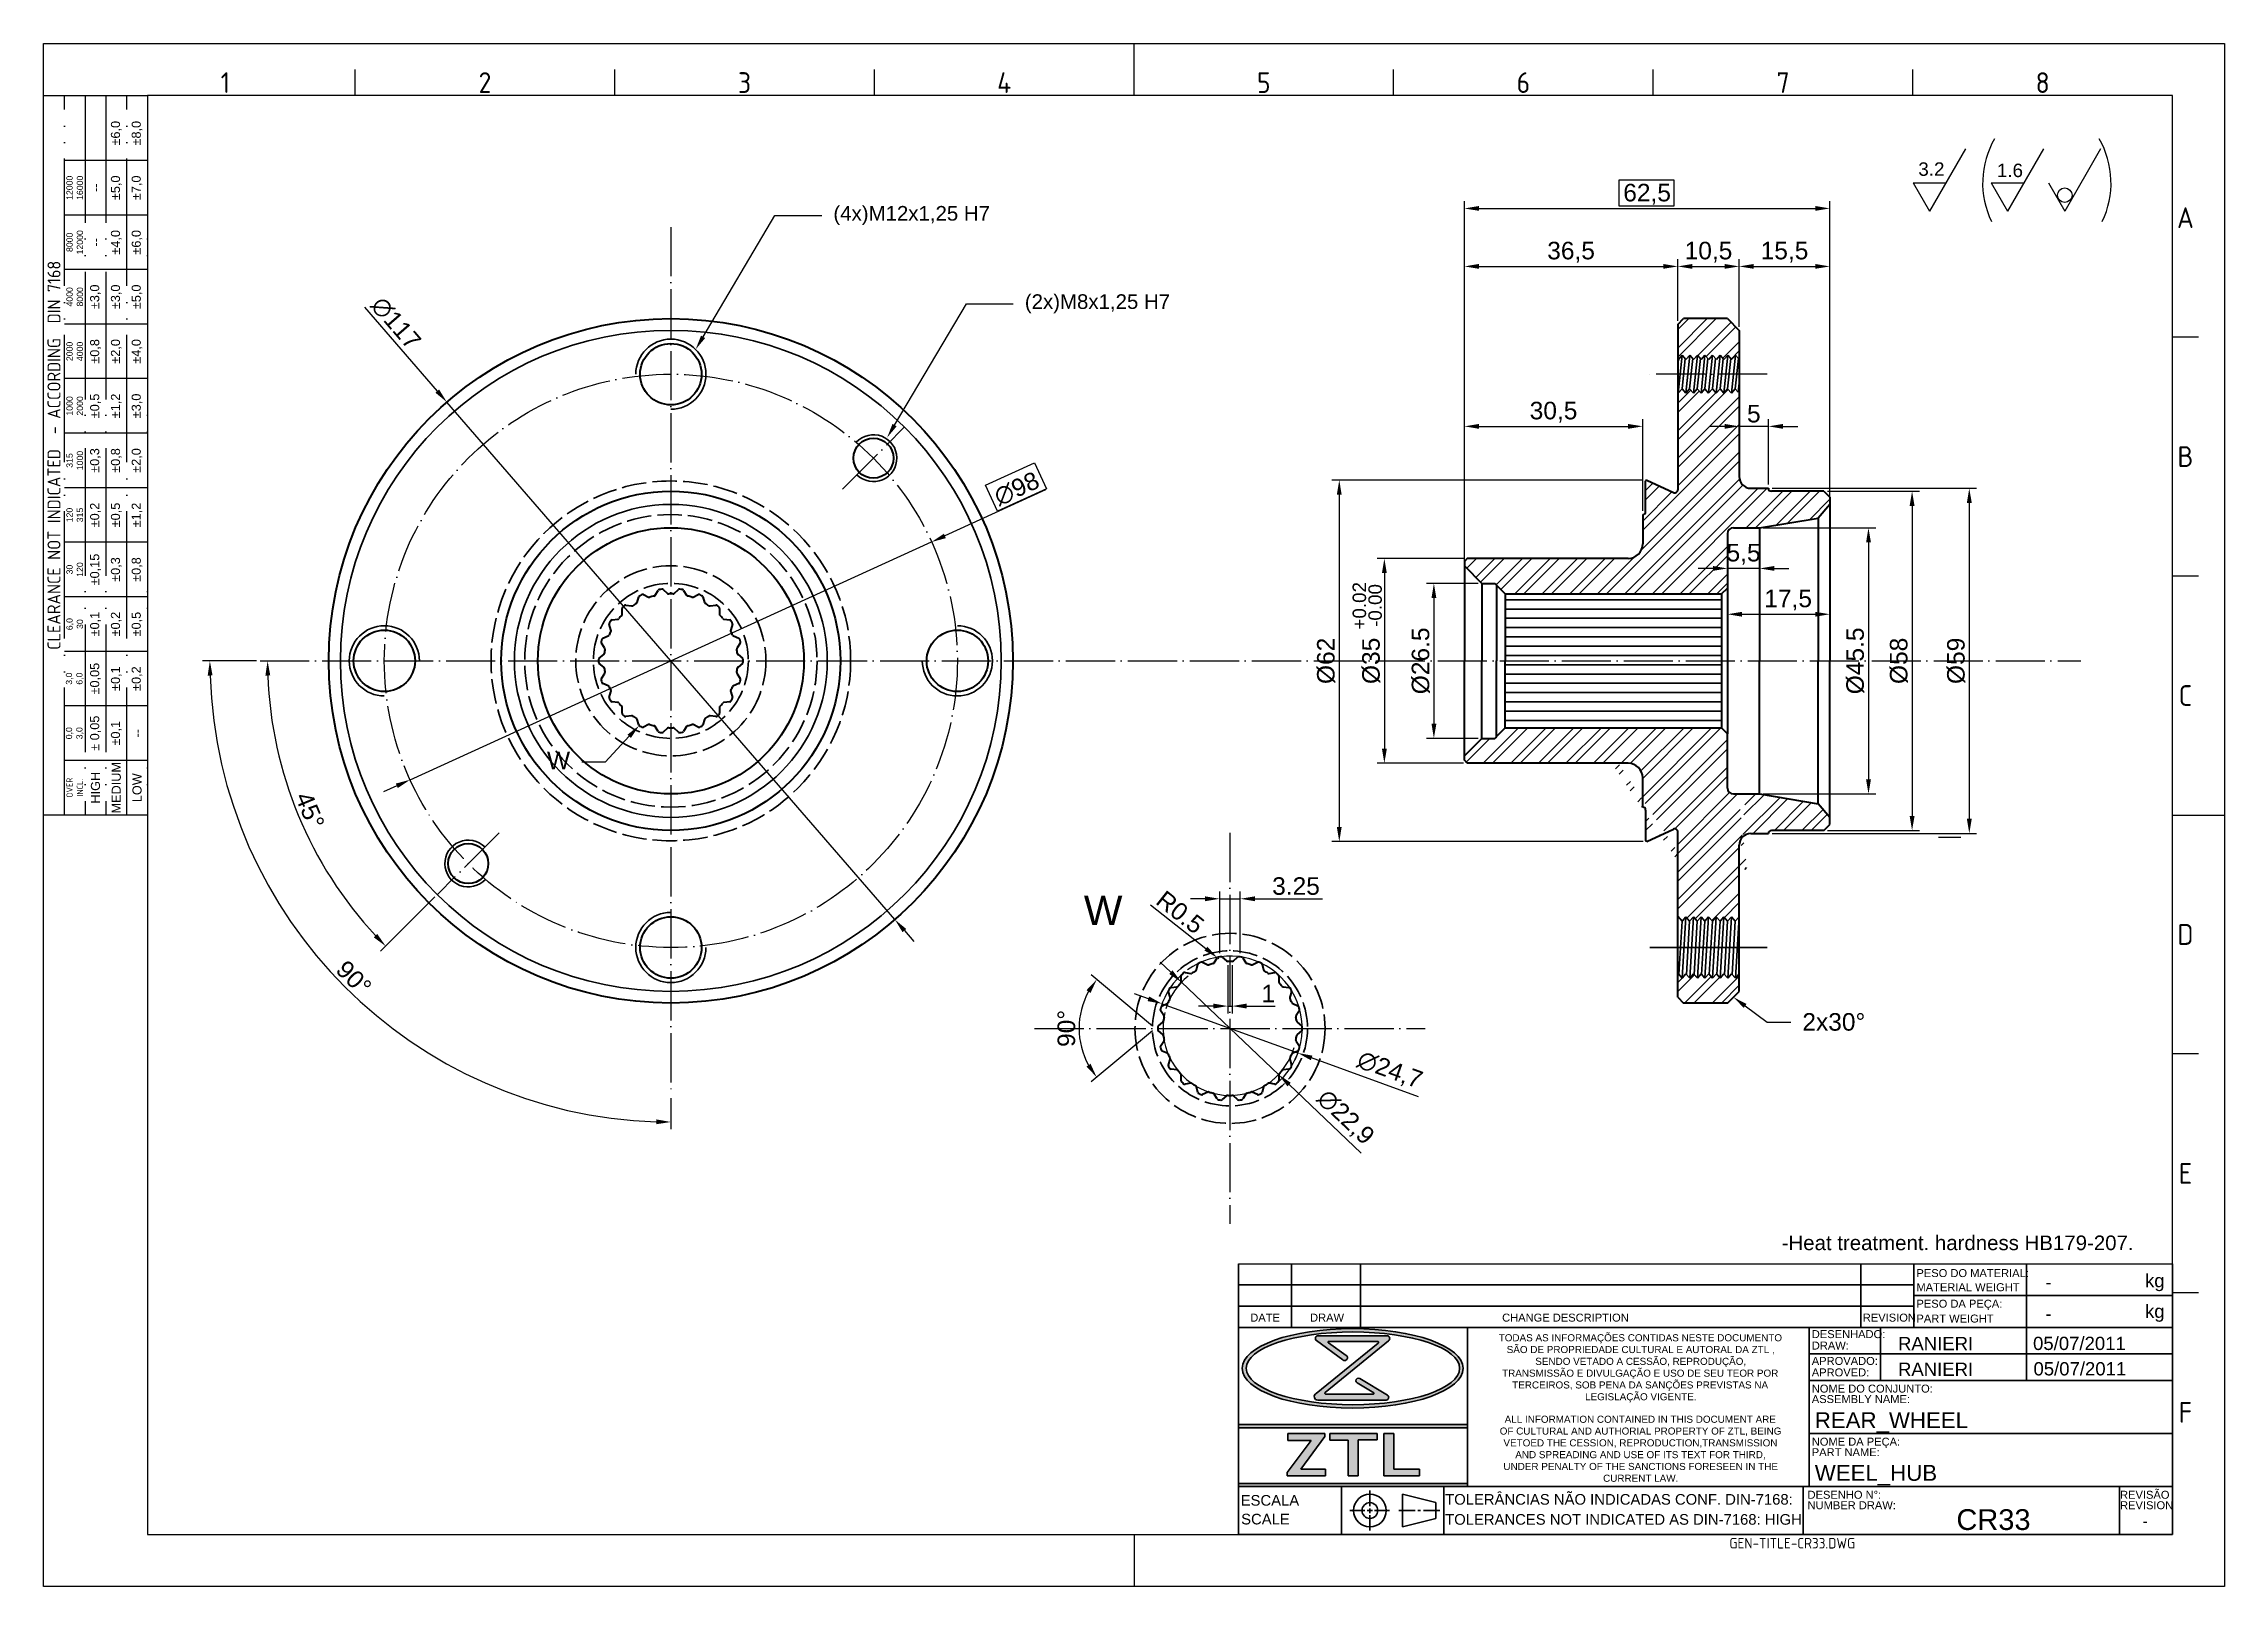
# Model space of a CAD drawing. Header units: millimetres. Extents: x 2626 to 2999, y 1108 to 1371.
import ezdxf
from ezdxf import colors
from ezdxf.entities.mleader import LeaderData, LeaderLine
from ezdxf.enums import TextEntityAlignment as Align
from ezdxf.math import Vec2, Vec3

# ---------------------------------------------------------------- set-up
doc = ezdxf.new("R2010")
doc.units = ezdxf.units.MM
for name, pattern in [('ACAD_ISO02W100', [15, 12, -3]), ('ACAD_ISO04W100', [30, 24, -3, 0, -3]), ('ACAD_ISO05W100', [33, 24, -3, 0, -3, 0, -3])]:
    doc.linetypes.add(name, pattern=pattern)
for name, color, linetype, lineweight in [('AM_0', 7, 'Continuous', 40), ('AM_4', 1, 'ACAD_ISO04W100', 25), ('AM_5', 3, 'Continuous', 25), ('AM_7', 4, 'Continuous', 35), ('AM_8', 40, 'ACAD_ISO02W100', 35), ('AM_BOR', 2, 'ACAD_ISO05W100', 35)]:
    doc.layers.add(name, color=color, linetype=linetype, lineweight=lineweight)
doc.styles.add('ACISOTS', font='isocp.shx', dxfattribs={"height": 1})
doc.styles.get("Standard").update_dxf_attribs({"font": 'arial.ttf'})
doc.dimstyles.new('ISO-25', dxfattribs={"dimtxt": 3, "dimasz": 2.5, "dimexe": 1.25, "dimexo": 0.625, "dimtad": 1, "dimtxsty": 'Standard', "dimcen": 2.5, "dimadec": 0, "dimazin": 0, "dimtfac": 1, "dimtmove": 0, "dimatfit": 3, "dimfxl": 1, "dimarcsym": 0})

msp = doc.modelspace()

# ---------------------------------------------------------------- texts
at = {"insert": (2923.138, 1167.665), "char_height": 2.5, "width": 61.35624, "attachment_point": 1}
msp.add_mtext('-Heat treatment. hardness HB179-207.', dxfattribs=at)
at = {"color": 0, "linetype": 'Continuous', "char_height": 1.21, "attachment_point": 1}
for s, insert in [('\\pi-0.030453;TODAS AS INFORMAÇÕES CONTIDAS NESTE DOCUMENTO \\P\\pi1.3368;SÃO DE PROPRIEDADE CULTURAL E AUTORAL DA ZTL , \\P\\pi6.2214;SENDO VETADO A CESSÃO, REPRODUÇÃO, \\P\\pi0.5502;TRANSMISSÃO E DIVULGAÇÃO E USO DE SEU TEOR POR \\P\\pi2.2748;TERCEIROS, SOB PENA DA SANÇÕES PREVISTAS NA \\P\\pi14.743;LEGISLAÇÃO VIGENTE.', (2874.772, 1150.795)), ('\\pi0.99054;ALL INFORMATION CONTAINED IN THIS DOCUMENT ARE \\P\\pi0.14494;OF CULTURAL AND AUTHORIAL PROPERTY OF ZTL, BEING  \\P\\pi0.78254;VETOED THE CESSION, REPRODUCTION,TRANSMISSION \\P\\pi2.8043;AND SPREADING AND USE OF ITS TEXT FOR THIRD, \\P\\pi0.77387;UNDER PENALTY OF THE SANCTIONS FORESEEN IN THE \\P\\pi17.825;CURRENT LAW.', (2874.772, 1136.862))]:
    msp.add_mtext_dynamic_manual_height_columns(s, width=48.28462, gutter_width=12.5, heights=[0], dxfattribs=dict(at, insert=insert))
at = {"layer": 'AM_5', "attachment_point": 1}
for s, width, insert, char_height in [('3.2', 18.23779, (2946.506, 1351.117), 2.3), ('1.6', 18.23779, (2959.94, 1350.895), 2.3), ('W', 12.46166, (2803.803, 1225.737), 5)]:
    msp.add_mtext_dynamic_manual_height_columns(s, width=width, gutter_width=12.5, heights=[0], dxfattribs=dict(at, insert=insert, char_height=char_height))
at = {"layer": 'AM_5', "char_height": 2.3, "attachment_point": 1, "rotation": 90}
for s, insert in [('+0.02', (2849.759, 1271.252)), ('-0.00', (2852.451, 1271.708))]:
    msp.add_mtext_dynamic_manual_height_columns(s, width=18.23779, gutter_width=12.5, heights=[0], dxfattribs=dict(at, insert=insert))
at = {"layer": 'AM_8', "color": 0, "linetype": 'Continuous'}
for s, height, p in [('PESO DO MATERIAL:', 1.36125, (2946.18, 1160.562)), ('kg', 2.2687, (2985.276, 1158.822)), ('MATERIAL WEIGHT', 1.36125, (2946.18, 1158.151)), ('PESO DA PEÇA:', 1.36125, (2946.18, 1155.33)), ('DATE', 1.3613, (2832.256, 1152.95)), ('DRAW', 1.3613, (2842.482, 1152.95)), ('CHANGE DESCRIPTION', 1.36125, (2875.328, 1152.95)), ('REVISION', 1.3613, (2937.007, 1152.95)), ('PART WEIGHT', 1.36125, (2946.18, 1152.79)), ('kg', 2.2687, (2985.276, 1153.588)), ('DESENHADO:', 1.3613, (2928.283, 1150.128)), ('DRAW:', 1.3613, (2928.283, 1148.17)), ('APROVADO:', 1.3613, (2928.283, 1145.544)), ('APROVED:', 1.3613, (2928.283, 1143.586)), ('NOME DO CONJUNTO:', 1.36125, (2928.283, 1140.816)), ('ASSEMBLY NAME:', 1.36125, (2928.283, 1139.023)), ('NOME DA PEÇA:', 1.36125, (2928.283, 1131.741)), ('PART NAME:', 1.3613, (2928.283, 1129.948)), ('ESCALA', 1.815, (2830.616, 1121.485)), ('TOLERÂNCIAS NÃO INDICADAS CONF. DIN-7168:', 1.815, (2865.584, 1121.654)), ('DESENHO N%%d:', 1.36125, (2927.559, 1122.666)), ('REVISÃO', 1.3613, (2981.005, 1122.666)), ('SCALE', 1.815, (2830.7, 1118.278)), ('TOLERANCES NOT INDICATED AS DIN-7168: HIGH', 1.815, (2865.584, 1118.228)), ('NUMBER DRAW:', 1.36125, (2927.559, 1120.873)), ('REVISION', 1.3613, (2981.005, 1120.873))]:
    msp.add_text(s, height=height, dxfattribs=at).set_placement(p)
for p in [(2968.241, 1159.699), (2968.241, 1154.3)]:
    msp.add_attdef('-', text='', height=2.269, dxfattribs=at).set_placement(p, align=Align.MIDDLE_LEFT)
for tag, p, height in [('RANIERI', (2943.029, 1148.063), 2.269), ('05/07/2011', (2966.125, 1148.09), 2.269), ('RANIERI', (2943.027, 1143.672), 2.269), ('05/07/2011', (2966.198, 1143.748), 2.269), ('REAR_WHEEL', (2928.796, 1134.741), 2.723), ('WEEL_HUB', (2928.796, 1125.734), 2.723), ('CR33', (2953.02, 1117.328), 3.549)]:
    msp.add_attdef(tag, p, '', height=height, dxfattribs=at)
at = {"layer": 'AM_8', "color": 0, "linetype": 'Continuous', "style": 'ACISOTS'}
msp.add_attdef('GEN-TITLE-CR33.DWG', (2914.193, 1114.16), '', height=1.815, dxfattribs=at)
at = {"layer": 'AM_8', "color": 0, "linetype": 'Continuous'}
msp.add_attdef('-', text='', height=1.775, dxfattribs=at).set_placement((2985.3, 1118.827), align=Align.MIDDLE_CENTER)

# ---------------------------------------------------------------- blocks, each defined once
blk = doc.blocks.new('A3 ZTL')
for p, q in [((19.57, 280.82), (19.57, 9.78)), ((401.17, 280.82), (19.57, 280.82)), ((401.17, 9.78), (401.17, 280.82)), ((19.57, 9.78), (401.17, 9.78))]:
    blk.add_line(p, q)
at = {"layer": 'AM_BOR', "color": 135, "linetype": 'Continuous', "lineweight": 25}
for p, q in [((0, 0), (0, 290.61)), ((0, 290.61), (410.96, 290.61)), ((410.96, 290.61), (410.96, 0)), ((410.96, 0), (0, 0))]:
    blk.add_line(p, q, dxfattribs=at)
at = {"layer": 'AM_BOR', "color": 135, "lineweight": 25}
for p, q in [((205.48, 280.82), (205.48, 290.61)), ((58.71, 280.82), (58.71, 285.71)), ((107.63, 280.82), (107.63, 285.71)), ((156.56, 280.82), (156.56, 285.71)), ((254.4, 280.82), (254.4, 285.71)), ((303.33, 280.82), (303.33, 285.71)), ((352.25, 280.82), (352.25, 285.71)), ((3.91, 145.3), (3.91, 280.82)), ((7.83, 280.82), (7.83, 145.3)), ((11.74, 280.82), (11.74, 145.3)), ((15.66, 145.3), (15.66, 280.82)), ((19.57, 268.59), (3.91, 268.59)), ((19.57, 258.32), (3.91, 258.32)), ((19.57, 248.04), (3.91, 248.04)), ((19.57, 237.77), (3.91, 237.77)), ((406.07, 235.32), (401.17, 235.32)), ((19.57, 227.5), (3.91, 227.5)), ((19.57, 217.22), (3.91, 217.22)), ((19.57, 206.95), (3.91, 206.95)), ((19.57, 196.67), (3.91, 196.67)), ((406.07, 190.31), (401.17, 190.31)), ((19.57, 186.4), (3.91, 186.4)), ((19.57, 176.13), (3.91, 176.13)), ((19.57, 165.85), (3.91, 165.85)), ((19.57, 155.58), (3.91, 155.58)), ((401.17, 145.3), (410.96, 145.3)), ((406.07, 100.29), (401.17, 100.29)), ((406.07, 55.28), (401.17, 55.28)), ((205.48, 9.78), (205.48, 0))]:
    blk.add_line(p, q, dxfattribs=at)
blk.add_lwpolyline([(19.57, 145.3), (0, 145.3), (0, 280.82), (19.57, 280.82)], close=True, dxfattribs=at)
at = {"layer": 'AM_BOR', "color": 135, "lineweight": 25, "style": 'ACISOTS'}
for s, p in [('1', (34.25, 283.27)), ('2', (83.17, 283.27)), ('3', (132.09, 283.27)), ('4', (181.02, 283.27)), ('5', (229.94, 283.27)), ('6', (278.86, 283.27)), ('7', (327.79, 283.27)), ('8', (376.71, 283.27)), ('A', (403.62, 257.83)), ('B', (403.62, 212.82)), ('C', (403.62, 167.81)), ('D', (403.62, 122.8)), ('E', (403.62, 77.79)), ('F', (403.62, 32.78))]:
    blk.add_text(s, height=3.91, dxfattribs=at).set_placement(p, align=Align.MIDDLE)
at = {"layer": 'AM_BOR', "color": 135, "lineweight": 25, "attachment_point": 5, "rotation": 90}
for s, insert, char_height, width in [('±6,0', (13.7, 273.73), 1.712, 10.274), ('±8,0', (17.61, 273.73), 1.712, 10.274), ('12000\\P16000', (5.87, 263.45), 1.174, 10.274), ('--', (9.78, 263.45), 1.712, 10.274), ('±5,0', (13.7, 263.45), 1.712, 10.274), ('±7,0', (17.61, 263.45), 1.712, 10.274), ('8000\\P12000', (5.87, 253.18), 1.174, 10.274), ('±4,0', (13.7, 253.18), 1.712, 10.274), ('±6,0', (17.61, 253.18), 1.712, 10.274), ('--', (9.78, 253.18), 1.712, 10.274), ('{\\Fisocp.shx|c0;CLEARANCE NOT INDICATED  - ACCORDING  DIN 7168}', (1.96, 213.06), 2.4462, 135.5186), ('4000\\P8000', (5.87, 242.91), 1.174, 10.274), ('±3,0', (9.78, 242.91), 1.712, 10.274), ('±3,0', (13.7, 242.91), 1.712, 10.274), ('±5,0', (17.61, 242.91), 1.712, 10.274), ('2000\\P4000', (5.87, 232.63), 1.174, 10.274), ('±0,8', (9.78, 232.63), 1.712, 10.274), ('±2,0', (13.7, 232.63), 1.712, 10.274), ('±4,0', (17.61, 232.63), 1.712, 10.274), ('1000\\P2000', (5.87, 222.36), 1.174, 10.274), ('±0,5', (9.78, 222.36), 1.712, 10.274), ('±1,2', (13.7, 222.36), 1.712, 10.274), ('±3,0', (17.61, 222.36), 1.712, 10.274), ('315\\P1000', (5.87, 212.08), 1.174, 10.274), ('±0,3', (9.78, 212.08), 1.712, 10.274), ('±0,8', (13.7, 212.08), 1.712, 10.274), ('±2,0', (17.61, 212.08), 1.712, 10.274), ('120\\P315', (5.87, 201.81), 1.174, 10.274), ('±0,2', (9.78, 201.81), 1.712, 10.274), ('±0,5', (13.7, 201.81), 1.712, 10.274), ('±1,2', (17.61, 201.81), 1.712, 10.274), ('±0,15', (9.78, 191.54), 1.712, 10.274), ('±0,3', (13.7, 191.54), 1.712, 10.274), ('±0,8', (17.61, 191.54), 1.712, 10.274), ('30\\P120', (5.87, 191.54), 1.174, 10.274), ('6,0\\P30', (5.87, 181.26), 1.174, 10.274), ('±0,1', (9.78, 181.26), 1.712, 10.274), ('±0,2', (13.7, 181.26), 1.712, 10.274), ('±0,5', (17.61, 181.26), 1.712, 10.274), ('±0,05', (9.78, 170.99), 1.712, 10.274), ('±0,1', (13.7, 170.99), 1.712, 10.274), ('±0,2', (17.61, 170.99), 1.712, 10.274), ('3,0\\P6,0', (5.87, 170.99), 1.174, 10.274), ('0,0\\P3,0', (5.87, 160.71), 1.174, 10.274), ('± 0,05', (9.78, 160.71), 1.712, 10.274), ('\\pt4.69206;±0,1', (13.7, 160.71), 1.7123, 10.274), ('--', (17.61, 160.71), 1.712, 10.274), ('{\\Fisocp.shx|c0;OVER\\PINCL.}', (5.87, 150.44), 1.1742, 10.274), ('HIGH', (9.78, 150.44), 1.712, 10.274), ('MEDIUM', (13.7, 150.44), 1.712, 10.274), ('LOW', (17.61, 150.44), 1.712, 10.274)]:
    blk.add_mtext(s, dxfattribs=dict(at, insert=insert, char_height=char_height, width=width))
blk = doc.blocks.new('*D11')
at = {"layer": 'AM_5', "color": 0, "lineweight": -2}
for p, q in [((2919.99, 1288.65), (2939.23, 1288.65)), ((2937.98, 1286.15), (2937.98, 1245.65)), ((2919.99, 1243.15), (2939.23, 1243.15))]:
    blk.add_line(p, q, dxfattribs=at)
at = {"layer": 'AM_5', "color": 0}
for points in [[(2937.57, 1286.15), (2938.4, 1286.15), (2937.98, 1288.65)], [(2937.57, 1245.65), (2938.4, 1245.65), (2937.98, 1243.15)]]:
    blk.add_solid(points, dxfattribs=at)
at = {"layer": 'Defpoints', "color": 0}
for p in [(2919.37, 1288.65), (2919.37, 1243.15), (2937.98, 1243.15)]:
    blk.add_point(p, dxfattribs=at)
at = {"layer": 'AM_5', "color": 0, "insert": (2935.74, 1265.9), "char_height": 3, "attachment_point": 5, "rotation": 90}
blk.add_mtext('%%C45.5', dxfattribs=at)
blk = doc.blocks.new('*D12')
at = {"layer": 'AM_5', "color": 0, "lineweight": -2}
for p, q in [((2930.99, 1294.9), (2946.69, 1294.9)), ((2945.44, 1292.4), (2945.44, 1239.4)), ((2930.99, 1236.9), (2946.69, 1236.9))]:
    blk.add_line(p, q, dxfattribs=at)
at = {"layer": 'AM_5', "color": 0}
for points in [[(2945.02, 1292.4), (2945.86, 1292.4), (2945.44, 1294.9)], [(2945.02, 1239.4), (2945.86, 1239.4), (2945.44, 1236.9)]]:
    blk.add_solid(points, dxfattribs=at)
at = {"layer": 'Defpoints', "color": 0}
for p in [(2930.37, 1294.9), (2930.37, 1236.9), (2945.44, 1236.9)]:
    blk.add_point(p, dxfattribs=at)
at = {"layer": 'AM_5', "color": 0, "insert": (2943.2, 1265.9), "char_height": 3, "attachment_point": 5, "rotation": 90}
blk.add_mtext('%%C58', dxfattribs=at)
blk = doc.blocks.new('*D13')
at = {"layer": 'AM_5', "color": 0, "lineweight": -2}
for p, q in [((2680.8, 1326.35), (2693.23, 1312.01)), ((2771.47, 1221.68), (2694.87, 1310.12)), ((2773.11, 1219.79), (2774.74, 1217.9))]:
    blk.add_line(p, q, dxfattribs=at)
at = {"layer": 'AM_5', "color": 0}
for points in [[(2693.54, 1312.28), (2692.91, 1311.74), (2694.87, 1310.12)], [(2773.42, 1220.07), (2772.79, 1219.52), (2771.47, 1221.68)]]:
    blk.add_solid(points, dxfattribs=at)
at = {"layer": 'Defpoints', "color": 0}
for p in [(2694.87, 1310.12), (2771.47, 1221.68)]:
    blk.add_point(p, dxfattribs=at)
at = {"layer": 'AM_5', "color": 0, "insert": (2686.14, 1323.61), "char_height": 3, "attachment_point": 5, "rotation": 310.9002}
blk.add_mtext('∅117', dxfattribs=at)
blk = doc.blocks.new('*D14')
at = {"layer": 'AM_5', "color": 0, "lineweight": -2}
for p, q in [((2921.49, 1295.4), (2956.47, 1295.4)), ((2955.22, 1292.9), (2955.22, 1238.9)), ((2921.49, 1236.4), (2956.47, 1236.4))]:
    blk.add_line(p, q, dxfattribs=at)
at = {"layer": 'AM_5', "color": 0}
for points in [[(2954.8, 1292.9), (2955.64, 1292.9), (2955.22, 1295.4)], [(2954.8, 1238.9), (2955.64, 1238.9), (2955.22, 1236.4)]]:
    blk.add_solid(points, dxfattribs=at)
at = {"layer": 'Defpoints', "color": 0}
for p in [(2920.87, 1295.4), (2920.87, 1236.4), (2955.22, 1236.4)]:
    blk.add_point(p, dxfattribs=at)
at = {"layer": 'AM_5', "color": 0, "insert": (2952.98, 1265.9), "char_height": 3, "attachment_point": 5, "rotation": 90}
blk.add_mtext('%%C59', dxfattribs=at)
blk = doc.blocks.new('*D15')
at = {"layer": 'AM_5', "color": 0, "lineweight": -2}
for p, q in [((2871.24, 1279.15), (2862.41, 1279.15)), ((2863.66, 1276.65), (2863.66, 1255.15)), ((2871.24, 1252.65), (2862.41, 1252.65))]:
    blk.add_line(p, q, dxfattribs=at)
at = {"layer": 'AM_5', "color": 0}
for points in [[(2863.25, 1276.65), (2864.08, 1276.65), (2863.66, 1279.15)], [(2863.25, 1255.15), (2864.08, 1255.15), (2863.66, 1252.65)]]:
    blk.add_solid(points, dxfattribs=at)
at = {"layer": 'Defpoints', "color": 0}
for p in [(2871.87, 1279.15), (2863.66, 1252.65), (2871.87, 1252.65)]:
    blk.add_point(p, dxfattribs=at)
at = {"layer": 'AM_5', "color": 0, "insert": (2861.42, 1265.9), "char_height": 3, "attachment_point": 5, "rotation": 90}
blk.add_mtext('%%C26.5', dxfattribs=at)
blk = doc.blocks.new('*D16')
at = {"layer": 'AM_5', "color": 0, "lineweight": -2}
for p, q in [((2868.74, 1283.4), (2853.94, 1283.4)), ((2855.19, 1280.9), (2855.19, 1250.9)), ((2868.74, 1248.4), (2853.94, 1248.4))]:
    blk.add_line(p, q, dxfattribs=at)
at = {"layer": 'AM_5', "color": 0}
for points in [[(2854.77, 1280.9), (2855.61, 1280.9), (2855.19, 1283.4)], [(2854.77, 1250.9), (2855.61, 1250.9), (2855.19, 1248.4)]]:
    blk.add_solid(points, dxfattribs=at)
at = {"layer": 'Defpoints', "color": 0}
for p in [(2869.37, 1283.4), (2855.19, 1248.4), (2869.37, 1248.4)]:
    blk.add_point(p, dxfattribs=at)
at = {"layer": 'AM_5', "color": 0, "insert": (2852.95, 1265.9), "char_height": 3, "attachment_point": 5, "rotation": 90}
blk.add_mtext('%%c35', dxfattribs=at)
blk = doc.blocks.new('*D17')
at = {"layer": 'AM_5', "color": 0, "lineweight": -2}
for p, q in [((2899.47, 1296.8), (2846.23, 1296.8)), ((2847.48, 1294.3), (2847.48, 1237.51)), ((2899.47, 1235.01), (2846.23, 1235.01))]:
    blk.add_line(p, q, dxfattribs=at)
at = {"layer": 'AM_5', "color": 0}
for points in [[(2847.06, 1294.3), (2847.89, 1294.3), (2847.48, 1296.8)], [(2847.06, 1237.51), (2847.89, 1237.51), (2847.48, 1235.01)]]:
    blk.add_solid(points, dxfattribs=at)
at = {"layer": 'Defpoints', "color": 0}
for p in [(2900.09, 1296.8), (2847.48, 1235.01), (2900.09, 1235.01)]:
    blk.add_point(p, dxfattribs=at)
at = {"layer": 'AM_5', "color": 0, "insert": (2845.23, 1265.9), "char_height": 3, "attachment_point": 5, "rotation": 90}
blk.add_mtext('%%C62', dxfattribs=at)
blk = doc.blocks.new('*D18')
at = {"layer": 'AM_5', "color": 0, "lineweight": -2}
for p, q in [((2913.37, 1305.99), (2910.87, 1305.99)), ((2915.87, 1306.61), (2915.87, 1307.24)), ((2920.87, 1305.99), (2915.87, 1305.99)), ((2920.87, 1296.03), (2920.87, 1307.24)), ((2923.37, 1305.99), (2925.87, 1305.99))]:
    blk.add_line(p, q, dxfattribs=at)
at = {"layer": 'AM_5', "color": 0}
for points in [[(2913.37, 1306.4), (2913.37, 1305.57), (2915.87, 1305.99)], [(2923.37, 1306.4), (2923.37, 1305.57), (2920.87, 1305.99)]]:
    blk.add_solid(points, dxfattribs=at)
at = {"layer": 'Defpoints', "color": 0}
for p in [(2915.87, 1305.99), (2915.87, 1305.99), (2920.87, 1295.4)]:
    blk.add_point(p, dxfattribs=at)
at = {"layer": 'AM_5', "color": 0, "insert": (2918.37, 1308.14), "char_height": 3, "attachment_point": 5}
blk.add_mtext('5', dxfattribs=at)
blk = doc.blocks.new('*D19')
at = {"layer": 'AM_5', "color": 0, "lineweight": -2}
for p, q in [((2915.87, 1323.03), (2915.87, 1334.58)), ((2918.37, 1333.33), (2928.87, 1333.33)), ((2931.37, 1294.53), (2931.37, 1334.58))]:
    blk.add_line(p, q, dxfattribs=at)
at = {"layer": 'AM_5', "color": 0}
for points in [[(2918.37, 1333.75), (2918.37, 1332.92), (2915.87, 1333.33)], [(2928.87, 1333.75), (2928.87, 1332.92), (2931.37, 1333.33)]]:
    blk.add_solid(points, dxfattribs=at)
at = {"layer": 'Defpoints', "color": 0}
for p in [(2931.37, 1333.33), (2915.87, 1322.4), (2931.37, 1293.9)]:
    blk.add_point(p, dxfattribs=at)
at = {"layer": 'AM_5', "color": 0, "insert": (2923.62, 1335.76), "char_height": 3, "attachment_point": 5}
blk.add_mtext('15,5', dxfattribs=at)
blk = doc.blocks.new('*D20')
at = {"layer": 'AM_5', "color": 0, "lineweight": -2}
for p, q in [((2905.37, 1324.03), (2905.37, 1334.58)), ((2907.87, 1333.33), (2913.37, 1333.33)), ((2915.87, 1323.03), (2915.87, 1334.58))]:
    blk.add_line(p, q, dxfattribs=at)
at = {"layer": 'AM_5', "color": 0}
for points in [[(2907.87, 1333.75), (2907.87, 1332.92), (2905.37, 1333.33)], [(2913.37, 1333.75), (2913.37, 1332.92), (2915.87, 1333.33)]]:
    blk.add_solid(points, dxfattribs=at)
at = {"layer": 'Defpoints', "color": 0}
for p in [(2915.87, 1333.33), (2905.37, 1323.4), (2915.87, 1322.4)]:
    blk.add_point(p, dxfattribs=at)
at = {"layer": 'AM_5', "color": 0, "insert": (2910.62, 1335.76), "char_height": 3, "attachment_point": 5}
blk.add_mtext('10,5', dxfattribs=at)
blk = doc.blocks.new('*D21')
at = {"layer": 'AM_5', "color": 0, "lineweight": -2}
for p, q in [((2868.87, 1282.78), (2868.87, 1307.24)), ((2871.37, 1305.99), (2896.87, 1305.99)), ((2899.37, 1291.53), (2899.37, 1307.24))]:
    blk.add_line(p, q, dxfattribs=at)
at = {"layer": 'AM_5', "color": 0}
for points in [[(2871.37, 1306.4), (2871.37, 1305.57), (2868.87, 1305.99)], [(2896.87, 1306.4), (2896.87, 1305.57), (2899.37, 1305.99)]]:
    blk.add_solid(points, dxfattribs=at)
at = {"layer": 'Defpoints', "color": 0}
for p in [(2899.37, 1305.99), (2899.37, 1290.9), (2868.87, 1282.15)]:
    blk.add_point(p, dxfattribs=at)
at = {"layer": 'AM_5', "color": 0, "insert": (2884.12, 1308.41), "char_height": 3, "attachment_point": 5}
blk.add_mtext('30,5', dxfattribs=at)
blk = doc.blocks.new('*D23')
at = {"layer": 'AM_5', "color": 0, "lineweight": -2}
for p, q in [((2868.87, 1283.4), (2868.87, 1334.58)), ((2871.37, 1333.33), (2902.87, 1333.33)), ((2905.37, 1324.03), (2905.37, 1334.58))]:
    blk.add_line(p, q, dxfattribs=at)
at = {"layer": 'AM_5', "color": 0}
for points in [[(2871.37, 1333.75), (2871.37, 1332.92), (2868.87, 1333.33)], [(2902.87, 1333.75), (2902.87, 1332.92), (2905.37, 1333.33)]]:
    blk.add_solid(points, dxfattribs=at)
at = {"layer": 'Defpoints', "color": 0}
for p in [(2905.37, 1333.33), (2905.37, 1323.4), (2868.87, 1282.78)]:
    blk.add_point(p, dxfattribs=at)
at = {"layer": 'AM_5', "color": 0, "insert": (2887.12, 1335.76), "char_height": 3, "attachment_point": 5}
blk.add_mtext('36,5', dxfattribs=at)
blk = doc.blocks.new('*D24')
at = {"layer": 'AM_5', "color": 0, "lineweight": -2}
for p, q in [((2868.87, 1283.15), (2868.87, 1344.49)), ((2871.37, 1343.24), (2928.87, 1343.24)), ((2931.37, 1293.9), (2931.37, 1344.49))]:
    blk.add_line(p, q, dxfattribs=at)
at = {"layer": 'AM_5', "color": 0}
for points in [[(2871.37, 1343.66), (2871.37, 1342.83), (2868.87, 1343.24)], [(2928.87, 1343.66), (2928.87, 1342.83), (2931.37, 1343.24)]]:
    blk.add_solid(points, dxfattribs=at)
at = {"layer": 'Defpoints', "color": 0}
for p in [(2931.37, 1343.24), (2931.37, 1293.28), (2868.87, 1282.53)]:
    blk.add_point(p, dxfattribs=at)
at = {"layer": 'AM_5', "color": 0, "insert": (2900.12, 1345.67), "char_height": 3, "attachment_point": 5}
blk.add_mtext('62,5', dxfattribs=at)
blk = doc.blocks.new('*D25')
at = {"layer": 'AM_5', "color": 0, "lineweight": -2}
for p, q in [((2797.26, 1295.11), (2780.03, 1287.26)), ((2688.58, 1245.58), (2777.76, 1286.22)), ((2686.3, 1244.54), (2684.03, 1243.51))]:
    blk.add_line(p, q, dxfattribs=at)
at = {"layer": 'AM_5', "color": 0}
for points in [[(2779.86, 1287.64), (2780.2, 1286.88), (2777.76, 1286.22)], [(2686.13, 1244.92), (2686.48, 1244.17), (2688.58, 1245.58)]]:
    blk.add_solid(points, dxfattribs=at)
at = {"layer": 'Defpoints', "color": 0}
for p in [(2777.76, 1286.22), (2688.58, 1245.58)]:
    blk.add_point(p, dxfattribs=at)
at = {"layer": 'AM_5', "color": 0, "insert": (2792.32, 1295.32), "char_height": 3, "attachment_point": 5, "rotation": 24.5004}
blk.add_mtext('∅98', dxfattribs=at)
blk = doc.blocks.new('*D31')
at = {"layer": 'AM_5', "color": 0, "lineweight": -2}
for p, q in [((2913.87, 1278.98), (2913.87, 1282.95)), ((2919.37, 1282.33), (2919.37, 1282.95)), ((2911.37, 1281.7), (2908.87, 1281.7)), ((2919.37, 1281.7), (2913.87, 1281.7)), ((2921.87, 1281.7), (2924.37, 1281.7))]:
    blk.add_line(p, q, dxfattribs=at)
at = {"layer": 'AM_5', "color": 0}
for points in [[(2911.37, 1282.12), (2911.37, 1281.29), (2913.87, 1281.7)], [(2921.87, 1282.12), (2921.87, 1281.29), (2919.37, 1281.7)]]:
    blk.add_solid(points, dxfattribs=at)
at = {"layer": 'Defpoints', "color": 0}
for p in [(2913.87, 1281.7), (2919.37, 1281.7), (2913.87, 1278.35)]:
    blk.add_point(p, dxfattribs=at)
at = {"layer": 'AM_5', "color": 0, "insert": (2916.62, 1284.12), "char_height": 3, "attachment_point": 5}
blk.add_mtext('5,5', dxfattribs=at)
blk = doc.blocks.new('*D32')
at = {"layer": 'AM_5', "color": 0, "lineweight": -2}
for p, q in [((2913.87, 1277.73), (2913.87, 1272.62)), ((2916.37, 1273.87), (2928.87, 1273.87)), ((2931.37, 1274.49), (2931.37, 1275.12))]:
    blk.add_line(p, q, dxfattribs=at)
at = {"layer": 'AM_5', "color": 0}
for points in [[(2916.37, 1274.28), (2916.37, 1273.45), (2913.87, 1273.87)], [(2928.87, 1274.28), (2928.87, 1273.45), (2931.37, 1273.87)]]:
    blk.add_solid(points, dxfattribs=at)
at = {"layer": 'Defpoints', "color": 0}
for p in [(2913.87, 1278.35), (2931.37, 1273.87), (2931.37, 1273.87)]:
    blk.add_point(p, dxfattribs=at)
at = {"layer": 'AM_5', "color": 0, "insert": (2924.24, 1276.29), "char_height": 3, "attachment_point": 5}
blk.add_mtext('17,5', dxfattribs=at)
blk = doc.blocks.new('*D36')
at = {"layer": 'AM_5', "color": 0, "lineweight": -2}
for p, q in [((2815.17, 1224.21), (2824.67, 1216.71)), ((2826.87, 1214.97), (2826.63, 1215.16))]:
    blk.add_line(p, q, dxfattribs=at)
at = {"layer": 'AM_5', "color": 0}
blk.add_solid([(2824.93, 1217.03), (2824.41, 1216.38), (2826.63, 1215.16)], dxfattribs=at)
at = {"layer": 'Defpoints', "color": 0}
for p in [(2826.63, 1215.16), (2826.87, 1214.97)]:
    blk.add_point(p, dxfattribs=at)
at = {"layer": 'AM_5', "color": 0, "insert": (2820.28, 1222.92), "char_height": 3, "attachment_point": 5, "rotation": 321.7106}
blk.add_mtext('R0.5', dxfattribs=at)
blk = doc.blocks.new('*D37')
at = {"layer": 'AM_5', "color": 0, "lineweight": -2}
for p, q in [((2828.42, 1213.89), (2828.42, 1205.64)), ((2829.16, 1213.89), (2829.16, 1205.64)), ((2825.92, 1206.89), (2823.42, 1206.89)), ((2828.42, 1206.89), (2829.16, 1206.89)), ((2831.66, 1206.89), (2836.51, 1206.89))]:
    blk.add_line(p, q, dxfattribs=at)
at = {"layer": 'AM_5', "color": 0}
for points in [[(2825.92, 1207.31), (2825.92, 1206.47), (2828.42, 1206.89)], [(2831.66, 1207.31), (2831.66, 1206.47), (2829.16, 1206.89)]]:
    blk.add_solid(points, dxfattribs=at)
at = {"layer": 'Defpoints', "color": 0}
for p in [(2828.42, 1214.52), (2829.16, 1214.52), (2829.16, 1206.89)]:
    blk.add_point(p, dxfattribs=at)
at = {"layer": 'AM_5', "color": 0, "insert": (2835.33, 1209.02), "char_height": 3, "attachment_point": 5}
blk.add_mtext('1', dxfattribs=at)
blk = doc.blocks.new('*D38')
at = {"layer": 'AM_5', "color": 0, "lineweight": -2}
for p, q in [((2824.53, 1225.23), (2822.03, 1225.23)), ((2827.03, 1215.92), (2827.03, 1226.48)), ((2827.03, 1225.23), (2830.55, 1225.23)), ((2830.55, 1215.92), (2830.55, 1226.48)), ((2833.05, 1225.23), (2844.61, 1225.23))]:
    blk.add_line(p, q, dxfattribs=at)
at = {"layer": 'AM_5', "color": 0}
for points in [[(2824.53, 1225.65), (2824.53, 1224.81), (2827.03, 1225.23)], [(2833.05, 1225.65), (2833.05, 1224.81), (2830.55, 1225.23)]]:
    blk.add_solid(points, dxfattribs=at)
at = {"layer": 'Defpoints', "color": 0}
for p in [(2830.55, 1225.23), (2827.03, 1215.3), (2830.55, 1215.3)]:
    blk.add_point(p, dxfattribs=at)
at = {"layer": 'AM_5', "color": 0, "insert": (2840.08, 1227.39), "char_height": 3, "attachment_point": 5}
blk.add_mtext('3.25', dxfattribs=at)
blk = doc.blocks.new('*D39')
at = {"layer": 'AM_5', "color": 0, "lineweight": -2}
for p, q in [((2815.54, 1203.48), (2805.04, 1212.23)), ((2815.54, 1202.67), (2805.04, 1193.92))]:
    blk.add_line(p, q, dxfattribs=at)
blk.add_arc((2816.02, 1203.07), 13.05, 151.1632, 208.8368, dxfattribs=at)
at = {"layer": 'AM_5', "color": 0}
for points in [[(2804.25, 1209.6), (2804.94, 1209.13), (2806, 1211.43)], [(2804.94, 1197.02), (2804.25, 1196.55), (2806, 1194.72)]]:
    blk.add_solid(points, dxfattribs=at)
at = {"layer": 'Defpoints', "color": 0}
for p in [(2803.32, 1206.07), (2816.55, 1203.51), (2816.55, 1202.64), (2817.3, 1204.14), (2817.3, 1202.01)]:
    blk.add_point(p, dxfattribs=at)
at = {"layer": 'AM_5', "color": 0, "insert": (2800.82, 1203.07), "char_height": 3, "attachment_point": 5, "rotation": 90}
blk.add_mtext('90%%d', dxfattribs=at)
blk = doc.blocks.new('*D40')
at = {"layer": 'AM_5', "color": 0, "lineweight": -2}
for p, q in [((2814.83, 1208.13), (2812.47, 1208.98)), ((2817.18, 1207.28), (2840.4, 1198.87)), ((2861.04, 1191.39), (2842.75, 1198.02))]:
    blk.add_line(p, q, dxfattribs=at)
blk.add_arc((2828.79, 1203.07), 12.35, 334.2912, 125.9364, dxfattribs=at)
at = {"layer": 'AM_5', "color": 0}
for points in [[(2814.97, 1208.52), (2814.68, 1207.74), (2817.18, 1207.28)], [(2842.89, 1198.41), (2842.61, 1197.63), (2840.4, 1198.87)]]:
    blk.add_solid(points, dxfattribs=at)
at = {"layer": 'Defpoints', "color": 0}
for p in [(2817.18, 1207.28), (2840.4, 1198.87)]:
    blk.add_point(p, dxfattribs=at)
at = {"layer": 'AM_5', "color": 0, "insert": (2856.09, 1195.82), "char_height": 3, "attachment_point": 5, "rotation": 340.0904}
blk.add_mtext('∅24,7', dxfattribs=at)
blk = doc.blocks.new('*D41')
at = {"layer": 'AM_5', "color": 0, "lineweight": -2}
for p, q in [((2818.68, 1212.68), (2816.86, 1214.41)), ((2820.49, 1210.96), (2837.09, 1195.19)), ((2851.23, 1181.75), (2838.9, 1193.47))]:
    blk.add_line(p, q, dxfattribs=at)
blk.add_arc((2828.79, 1203.07), 11.45, 166.308, 322.7191, dxfattribs=at)
at = {"layer": 'AM_5', "color": 0}
for points in [[(2818.96, 1212.99), (2818.39, 1212.38), (2820.49, 1210.96)], [(2839.19, 1193.77), (2838.61, 1193.16), (2837.09, 1195.19)]]:
    blk.add_solid(points, dxfattribs=at)
at = {"layer": 'Defpoints', "color": 0}
for p in [(2820.49, 1210.96), (2837.09, 1195.19)]:
    blk.add_point(p, dxfattribs=at)
at = {"layer": 'AM_5', "color": 0, "insert": (2848.47, 1187.79), "char_height": 3, "attachment_point": 5, "rotation": 316.4641}
blk.add_mtext('∅22,9', dxfattribs=at)
blk = doc.blocks.new('*D43')
at = {"layer": 'AM_5', "color": 0, "lineweight": -2}
blk.add_line((2692.8, 1225.54), (2683.52, 1216.25), dxfattribs=at)
blk.add_arc((2733.17, 1265.9), 68.97, 182.077, 222.923, dxfattribs=at)
at = {"layer": 'AM_5', "color": 0}
for points in [[(2663.83, 1263.39), (2664.66, 1263.41), (2664.2, 1265.9)], [(2682.96, 1219.22), (2682.36, 1218.64), (2684.4, 1217.13)]]:
    blk.add_solid(points, dxfattribs=at)
at = {"layer": 'Defpoints', "color": 0}
for p in [(2662.94, 1265.9), (2974.32, 1265.9), (2666.55, 1248.05), (2703.79, 1236.53), (2693.24, 1225.98)]:
    blk.add_point(p, dxfattribs=at)
at = {"layer": 'AM_5', "color": 0, "insert": (2671.44, 1240.33), "char_height": 3, "attachment_point": 5, "rotation": 292.5}
blk.add_mtext('45°', dxfattribs=at)
blk = doc.blocks.new('*D44')
at = {"layer": 'AM_5', "color": 0, "lineweight": -2}
for p, q in [((2662.31, 1265.9), (2653.08, 1265.9)), ((2733.17, 1191.14), (2733.17, 1185.82))]:
    blk.add_line(p, q, dxfattribs=at)
blk.add_arc((2733.17, 1265.9), 78.83, 181.8171, 268.1829, dxfattribs=at)
at = {"layer": 'AM_5', "color": 0}
for points in [[(2653.96, 1263.39), (2654.79, 1263.41), (2654.33, 1265.9)], [(2730.67, 1187.52), (2730.66, 1186.69), (2733.17, 1187.07)]]:
    blk.add_solid(points, dxfattribs=at)
at = {"layer": 'Defpoints', "color": 0}
for p in [(2733.17, 1340.04), (2662.94, 1265.9), (2974.32, 1265.9), (2664.9, 1226.48), (2733.17, 1191.76)]:
    blk.add_point(p, dxfattribs=at)
at = {"layer": 'AM_5', "color": 0, "insert": (2678.95, 1211.68), "char_height": 3, "attachment_point": 5, "rotation": 315}
blk.add_mtext('90°', dxfattribs=at)

# ---------------------------------------------------------------- dimensions: what is measured, and where the dimension line sits
at = {"layer": 'AM_5'}
for base, p1, p2, picture, middle in [((2931.368, 1343.243), (2868.868, 1282.526), (2931.368, 1293.276), '*D24', (2900.118, 1345.67)), ((2905.368, 1333.334), (2868.868, 1282.776), (2905.368, 1323.401), '*D23', (2887.118, 1335.762)), ((2915.868, 1333.334), (2905.368, 1323.401), (2915.868, 1322.401), '*D20', (2910.618, 1335.762)), ((2931.368, 1333.334), (2915.868, 1322.401), (2931.368, 1293.901), '*D19', (2923.618, 1335.762)), ((2899.368, 1305.986), (2868.868, 1282.151), (2899.368, 1290.901), '*D21', (2884.118, 1308.414)), ((2915.868, 1305.986), (2920.868, 1295.401), (2915.868, 1305.986), '*D18', (2918.368, 1308.136))]:
    dim = msp.add_linear_dim(base=base, p1=p1, p2=p2, dimstyle='ISO-25', dxfattribs=at)
    dim.commit()
    dim.dimension.update_dxf_attribs({"geometry": picture, "text_midpoint": middle})
for base, line1, picture, middle in [((2664.896, 1226.485), ((2733.168, 1340.038), (2733.168, 1191.765)), '*D44', (2678.949, 1211.683)), ((2666.55, 1248.051), ((2703.795, 1236.528), (2693.244, 1225.978)), '*D43', (2671.437, 1240.332))]:
    dim = msp.add_angular_dim_2l(base=base, line1=line1, line2=((2662.937, 1265.901), (2974.322, 1265.901)), dimstyle='ISO-25', dxfattribs=at)
    dim.commit()
    dim.dimension.update_dxf_attribs({"geometry": picture, "text_midpoint": middle})
for p1, p2, picture, middle in [((2771.47, 1221.684), (2694.865, 1310.119), '*D13', (2684.449, 1322.143)), ((2688.58, 1245.581), (2777.756, 1286.222), '*D25', (2793.251, 1293.284)), ((2817.176, 1207.28), (2840.4, 1198.869), '*D40', (2855.251, 1193.49)), ((2820.487, 1210.962), (2837.089, 1195.188), '*D41', (2846.764, 1185.994))]:
    dim = msp.add_diameter_dim_2p(p1=p1, p2=p2, dimstyle='ISO-25', dxfattribs=at)
    dim.commit()
    dim.dimension.update_dxf_attribs({"geometry": picture, "text_midpoint": middle, "dimtype": 163})
for base, p1, p2, text, picture, middle in [((2847.475, 1235.006), (2900.094, 1296.796), (2900.094, 1235.006), '%%C62', '*D17', (2845.235, 1265.901)), ((2955.22, 1236.401), (2920.868, 1295.401), (2920.868, 1236.401), '%%C59', '*D14', (2952.98, 1265.901)), ((2945.44, 1236.901), (2930.368, 1294.901), (2930.368, 1236.901), '%%C58', '*D12', (2943.2, 1265.901)), ((2937.982, 1243.151), (2919.368, 1288.651), (2919.368, 1243.151), '%%C45.5', '*D11', (2935.741, 1265.901)), ((2855.19, 1248.401), (2869.368, 1283.401), (2869.368, 1248.401), '%%c35', '*D16', (2852.949, 1265.901)), ((2863.664, 1252.651), (2871.868, 1279.151), (2871.868, 1252.651), '%%C26.5', '*D15', (2861.424, 1265.901))]:
    dim = msp.add_linear_dim(base=base, p1=p1, p2=p2, angle=90, text=text, dimstyle='ISO-25', dxfattribs=at)
    dim.commit()
    dim.dimension.update_dxf_attribs({"geometry": picture, "text_midpoint": middle})
for base, p1, p2, picture, middle in [((2913.868, 1281.702), (2919.368, 1281.702), (2913.868, 1278.351), '*D31', (2916.618, 1281.702)), ((2931.368, 1273.866), (2913.868, 1278.351), (2931.368, 1273.866), '*D32', (2924.245, 1273.866))]:
    dim = msp.add_linear_dim(base=base, p1=p1, p2=p2, dimstyle='ISO-25', dxfattribs=at)
    dim.commit()
    dim.dimension.update_dxf_attribs({"geometry": picture, "text_midpoint": middle, "dimtype": 160})
dim = msp.add_radius_dim(center=(2826.868, 1214.971), mpoint=(2826.633, 1215.157), text='R0.5', dimstyle='ISO-25', dxfattribs=at)
dim.commit()
dim.dimension.update_dxf_attribs({"geometry": '*D36', "text_midpoint": (2820.275, 1222.924)})
for base, p1, p2, text, picture, middle in [((2830.546, 1225.23), (2827.03, 1215.299), (2830.546, 1215.299), '3.25', '*D38', (2840.077, 1227.388)), ((2829.156, 1206.891), (2828.42, 1214.519), (2829.156, 1214.519), '1', '*D37', (2835.334, 1209.022))]:
    dim = msp.add_linear_dim(base=base, p1=p1, p2=p2, text=text, dimstyle='ISO-25', dxfattribs=at)
    dim.commit()
    dim.dimension.update_dxf_attribs({"geometry": picture, "text_midpoint": middle})
dim = msp.add_angular_dim_2l(base=(2803.323, 1206.071), line1=((2817.302, 1202.008), (2816.548, 1202.637)), line2=((2816.548, 1203.512), (2817.302, 1204.141)), text='90%%d', dimstyle='ISO-25', dxfattribs=at)
dim.commit()
dim.dimension.update_dxf_attribs({"geometry": '*D39', "text_midpoint": (2800.818, 1203.075)})

# ---------------------------------------------------------------- hatches: boundary and pattern name
at = {"linetype": 'Continuous'}
h = msp.add_hatch(color=0, dxfattribs=at)
h.paths.add_polyline_path([(2869.402, 1135.355), (2830.246, 1135.355), (2830.246, 1134.807), (2869.402, 1134.807)])
h.paths.add_polyline_path([(2869.402, 1125.284), (2830.246, 1125.284), (2830.246, 1124.736), (2869.402, 1124.736)])
at = {"layer": 'AM_7'}
h = msp.add_hatch(dxfattribs=at)
h.set_pattern_fill('ANSI32', color=256, scale=0.35, style=0)
h.set_pattern_definition([(45, (-535.6003, 0), (-2.3573172, 2.3573172), []), (45, (-534.0288, 0), (-2.3573172, 2.3573172), [])])
h.paths.add_polyline_path([(2915.868, 1322.401), (2913.868, 1324.401), (2906.368, 1324.401), (2905.368, 1323.401), (2905.368, 1317.517), (2905.468, 1317.401), (2906.118, 1318.151), (2906.768, 1317.401), (2907.418, 1318.151), (2908.068, 1317.401), (2908.718, 1318.151), (2909.368, 1317.401), (2910.018, 1318.151), (2910.668, 1317.401), (2911.318, 1318.151), (2911.968, 1317.401), (2912.618, 1318.151), (2913.268, 1317.401), (2913.918, 1318.151), (2914.568, 1317.401), (2915.218, 1318.151), (2915.729, 1317.562), (2915.868, 1317.722)])
h.paths.add_polyline_path([(2915.868, 1312.001), (2915.704, 1311.812), (2915.193, 1312.401), (2914.543, 1311.651), (2913.893, 1312.401), (2913.243, 1311.651), (2912.593, 1312.401), (2911.943, 1311.651), (2911.293, 1312.401), (2910.643, 1311.651), (2909.993, 1312.401), (2909.343, 1311.651), (2908.693, 1312.401), (2908.043, 1311.651), (2907.393, 1312.401), (2906.743, 1311.651), (2906.093, 1312.401), (2905.368, 1311.565), (2905.368, 1295.134, -0.5479046), (2904.657, 1294.681), (2900.094, 1296.796), (2899.868, 1296.651), (2899.868, 1291.401, -0.4142136), (2899.368, 1290.901), (2899.368, 1285.901, -0.4142136), (2896.868, 1283.401), (2869.368, 1283.401), (2868.868, 1282.901), (2868.868, 1282.151), (2871.868, 1279.151), (2874.068, 1279.151, -0.1041293), (2874.368, 1278.851), (2875.868, 1277.351), (2912.868, 1277.351), (2913.868, 1278.351), (2913.868, 1287.651, -0.4142136), (2914.868, 1288.651), (2919.368, 1288.651), (2929.395, 1290.322), (2931.368, 1292.651), (2931.368, 1293.901), (2930.368, 1294.901), (2921.368, 1294.901, -0.4142136), (2920.868, 1295.401), (2917.868, 1295.401, -0.4142136), (2915.868, 1297.401)])
edge = h.paths.add_edge_path()
edge.add_line((2913.868, 1253.451), (2912.868, 1254.451))
edge.add_line((2912.868, 1254.451), (2875.868, 1254.451))
edge.add_line((2875.868, 1254.451), (2874.368, 1252.951))
edge.add_arc((2873.505, 1253.514), 1.03, 303.1105, 326.8895, ccw=False)
edge.add_line((2874.068, 1252.651), (2871.868, 1252.651))
edge.add_line((2871.868, 1252.651), (2868.868, 1249.651))
edge.add_line((2868.868, 1249.651), (2868.868, 1248.901))
edge.add_line((2868.868, 1248.901), (2869.368, 1248.401))
edge.add_line((2869.368, 1248.401), (2895.226, 1248.401))
edge.add_ellipse((2900.956, 1240.634), major_axis=(0, -10.499), ratio=0.8111111, start_angle=31.20215, end_angle=222.28534, ccw=False)
edge.add_line((2905.368, 1231.653), (2905.368, 1222.238))
edge.add_line((2905.368, 1222.238), (2906.093, 1221.401))
edge.add_line((2906.093, 1221.401), (2906.743, 1222.151))
edge.add_line((2906.743, 1222.151), (2907.393, 1221.401))
edge.add_line((2907.393, 1221.401), (2908.043, 1222.151))
edge.add_line((2908.043, 1222.151), (2908.693, 1221.401))
edge.add_line((2908.693, 1221.401), (2909.343, 1222.151))
edge.add_line((2909.343, 1222.151), (2909.993, 1221.401))
edge.add_line((2909.993, 1221.401), (2910.643, 1222.151))
edge.add_line((2910.643, 1222.151), (2911.293, 1221.401))
edge.add_line((2911.293, 1221.401), (2911.943, 1222.151))
edge.add_line((2911.943, 1222.151), (2912.593, 1221.401))
edge.add_line((2912.593, 1221.401), (2913.243, 1222.151))
edge.add_line((2913.243, 1222.151), (2913.893, 1221.401))
edge.add_line((2913.893, 1221.401), (2914.543, 1222.151))
edge.add_line((2914.543, 1222.151), (2915.193, 1221.401))
edge.add_line((2915.193, 1221.401), (2915.868, 1222.18))
edge.add_line((2915.868, 1222.18), (2915.868, 1230.591))
edge.add_ellipse((2921.368, 1236.901), major_axis=(-10.499, 0), ratio=0.7055556, start_angle=302.46743, end_angle=418.40968, ccw=False)
edge.add_line((2915.731, 1243.151), (2914.868, 1243.151))
edge.add_arc((2914.868, 1244.151), 1, 180, 270, ccw=False)
edge.add_line((2913.868, 1244.151), (2913.868, 1253.451))
edge = h.paths.add_edge_path(flags=17)
edge.add_ellipse((2900.956, 1240.634), major_axis=(0, -10.499), ratio=0.8111111, start_angle=31.20215, end_angle=222.28534)
edge.add_line((2895.226, 1248.401), (2896.868, 1248.401))
edge.add_arc((2896.868, 1245.901), 2.5, 0, 90, ccw=False)
edge.add_line((2899.368, 1245.901), (2899.368, 1240.901))
edge.add_arc((2899.368, 1240.401), 0.5, 0, 90, ccw=False)
edge.add_line((2899.868, 1240.401), (2899.868, 1235.151))
edge.add_line((2899.868, 1235.151), (2900.094, 1235.006))
edge.add_line((2900.094, 1235.006), (2904.657, 1237.122))
edge.add_arc((2904.868, 1236.668), 0.5, 0, 114.87415, ccw=False)
edge.add_line((2905.368, 1236.668), (2905.368, 1231.653))
edge = h.paths.add_edge_path()
edge.add_line((2929.395, 1241.48), (2919.368, 1243.151))
edge.add_line((2919.368, 1243.151), (2915.731, 1243.151))
edge.add_ellipse((2921.368, 1236.901), major_axis=(-10.499, 0), ratio=0.7055556, start_angle=302.46743, end_angle=418.40968)
edge.add_line((2915.868, 1230.591), (2915.868, 1234.401))
edge.add_arc((2917.868, 1234.401), 2, 90, 180, ccw=False)
edge.add_line((2917.868, 1236.401), (2920.868, 1236.401))
edge.add_arc((2921.368, 1236.401), 0.5, 90, 180, ccw=False)
edge.add_line((2921.368, 1236.901), (2930.368, 1236.901))
edge.add_line((2930.368, 1236.901), (2931.368, 1237.901))
edge.add_line((2931.368, 1237.901), (2931.368, 1239.151))
edge.add_line((2931.368, 1239.151), (2929.395, 1241.48))
h.paths.add_polyline_path([(2915.868, 1209.401), (2915.868, 1212.401), (2915.218, 1211.651), (2914.568, 1212.401), (2913.918, 1211.651), (2913.268, 1212.401), (2912.618, 1211.651), (2911.968, 1212.401), (2911.318, 1211.651), (2910.668, 1212.401), (2910.018, 1211.651), (2909.368, 1212.401), (2908.718, 1211.651), (2908.068, 1212.401), (2907.418, 1211.651), (2906.768, 1212.401), (2906.118, 1211.651), (2905.468, 1212.401), (2905.368, 1212.286), (2905.368, 1208.401), (2906.368, 1207.401), (2913.868, 1207.401)])
h = msp.add_hatch(dxfattribs=at)
h.set_pattern_fill('ANSI31', color=256, scale=0.5, angle=135, style=0)
h.set_pattern_definition([(180, (-535.6003, 0), (-3e-16, -1.5875), [])])
h.paths.add_polyline_path([(2875.868, 1277.351), (2875.868, 1265.901), (2912.868, 1265.901), (2912.868, 1277.351)])
h.paths.add_polyline_path([(2912.868, 1254.451), (2912.868, 1265.901), (2875.868, 1265.901), (2875.868, 1254.451)])
at = {"layer": 'AM_8', "linetype": 'Continuous'}
h = msp.add_hatch(color=0, dxfattribs=at)
edge = h.paths.add_edge_path()
edge.add_ellipse((2849.754, 1144.963), major_axis=(18.891, 0), ratio=0.3599074, start_angle=191.45916, end_angle=452.8175)
edge.add_ellipse((2849.754, 1144.963), major_axis=(18.891, 0), ratio=0.3599074, start_angle=92.8175, end_angle=191.45916)
edge = h.paths.add_edge_path(flags=16)
edge.add_ellipse((2849.813, 1144.963), major_axis=(18.25, 0), ratio=0.3406642, start_angle=93.06698, end_angle=371.45916)
edge.add_ellipse((2849.813, 1144.963), major_axis=(18.25, 0), ratio=0.3406642, start_angle=11.45916, end_angle=93.06698)
h = msp.add_hatch(color=0, dxfattribs=at)
edge = h.paths.add_edge_path()
edge.add_line((2854.157, 1149.271), (2843.523, 1140.659))
edge.add_arc((2843.807, 1140.129), 0.601, 118.14094, 270)
edge.add_line((2843.807, 1139.528), (2855.501, 1139.528))
edge.add_arc((2855.486, 1139.971), 0.443, 271.96853, 418.91083)
edge.add_line((2855.715, 1140.35), (2850.979, 1143.206))
edge.add_arc((2850.755, 1142.838), 0.431, 58.66819, 238.80525)
edge.add_line((2850.532, 1142.469), (2853.361, 1140.756))
edge.add_arc((2853.298, 1140.667), 0.109, -90, 54.65447, ccw=False)
edge.add_line((2853.298, 1140.559), (2845.148, 1140.559))
edge.add_arc((2845.172, 1140.708), 0.151, 129.23635, 260.82262, ccw=False)
edge.add_line((2845.076, 1140.825), (2855.903, 1149.667))
edge.add_arc((2855.62, 1150.055), 0.48, 306.0702, 450)
edge.add_line((2855.62, 1150.535), (2843.88, 1150.535))
edge.add_arc((2843.862, 1150.07), 0.465, 87.72721, 233.74708)
edge.add_line((2843.587, 1149.695), (2848.096, 1146.388))
edge.add_arc((2848.387, 1146.767), 0.478, 232.47139, 414.7334)
edge.add_line((2848.663, 1147.157), (2845.625, 1149.306))
edge.add_arc((2845.685, 1149.422), 0.131, 90, 242.52347, ccw=False)
edge.add_line((2845.685, 1149.552), (2854.082, 1149.552))
edge.add_arc((2854.056, 1149.395), 0.16, -50.99642, 80.76554, ccw=False)
for points in [[(2838.593, 1127.142), (2838.593, 1126.598), (2845.121, 1126.598), (2845.121, 1127.746), (2840.89, 1127.746), (2845, 1133.305), (2845, 1133.848), (2838.653, 1133.848), (2838.653, 1132.64), (2842.673, 1132.64)], [(2845.846, 1132.7), (2848.99, 1132.7), (2848.99, 1126.598), (2850.712, 1126.598), (2850.712, 1132.761), (2853.946, 1132.761), (2853.946, 1133.848), (2845.846, 1133.848)], [(2861.2, 1126.568), (2861.2, 1127.746), (2856.817, 1127.746), (2856.817, 1133.848), (2855.125, 1133.848), (2855.125, 1126.568)]]:
    msp.add_hatch(color=0, dxfattribs=at).paths.add_polyline_path(points)

# ---------------------------------------------------------------- linework, layer by layer
at = {"linetype": 'Continuous'}
msp.add_line((2830.246, 1162.851), (2989.966, 1162.851), dxfattribs=at)
at = {"layer": 'AM_0'}
for p, q in [((2905.368, 1323.401), (2906.368, 1324.401)), ((2913.868, 1324.401), (2906.368, 1324.401)), ((2913.868, 1324.401), (2915.868, 1322.401)), ((2905.368, 1323.401), (2905.368, 1295.134)), ((2915.868, 1322.401), (2915.868, 1297.401)), ((2900.094, 1296.796), (2899.868, 1296.651)), ((2899.868, 1291.401), (2899.868, 1296.651)), ((2900.094, 1296.796), (2904.657, 1294.681)), ((2917.868, 1295.401), (2920.868, 1295.401)), ((2920.868, 1295.401), (2920.868, 1295.401)), ((2930.368, 1294.901), (2921.368, 1294.901)), ((2930.368, 1294.901), (2931.368, 1293.901)), ((2899.368, 1290.901), (2899.368, 1285.901)), ((2899.368, 1290.901), (2899.368, 1290.901)), ((2931.368, 1292.651), (2929.395, 1290.322)), ((2931.368, 1293.901), (2931.368, 1292.651)), ((2931.368, 1292.651), (2931.368, 1265.901)), ((2931.368, 1290.651), (2931.368, 1265.901)), ((2913.868, 1287.651), (2913.868, 1278.351)), ((2914.868, 1288.651), (2919.368, 1288.651)), ((2919.368, 1288.651), (2929.395, 1290.322)), ((2919.368, 1288.651), (2919.368, 1265.901)), ((2929.395, 1290.322), (2929.395, 1265.901)), ((2869.368, 1283.401), (2868.868, 1282.901)), ((2896.868, 1283.401), (2869.368, 1283.401)), ((2868.868, 1282.901), (2868.868, 1282.151)), ((2868.868, 1282.151), (2868.868, 1265.901)), ((2868.868, 1282.151), (2871.868, 1279.151)), ((2727.426, 1275.906), (2727.685, 1276.854)), ((2728.481, 1277.217), (2729.366, 1276.792)), ((2730.477, 1277.119), (2730.993, 1277.955)), ((2731.859, 1278.079), (2732.589, 1277.422)), ((2733.746, 1277.422), (2734.477, 1278.079)), ((2735.343, 1277.955), (2735.858, 1277.119)), ((2736.969, 1276.792), (2737.854, 1277.217)), ((2738.65, 1276.854), (2738.909, 1275.906)), ((2871.868, 1279.151), (2874.068, 1279.151)), ((2871.868, 1279.151), (2871.868, 1265.901)), ((2874.368, 1278.851), (2874.368, 1278.851)), ((2874.368, 1278.851), (2874.368, 1265.901)), ((2874.368, 1278.851), (2875.868, 1277.351)), ((2875.868, 1277.351), (2912.868, 1277.351)), ((2875.868, 1277.351), (2875.868, 1265.901)), ((2912.868, 1277.351), (2913.868, 1278.351)), ((2912.868, 1277.351), (2912.868, 1254.451)), ((2913.868, 1278.351), (2913.868, 1253.451)), ((2722.928, 1271.214), (2722.634, 1272.151)), ((2723.107, 1272.887), (2724.082, 1273.008)), ((2724.84, 1273.883), (2724.821, 1274.865)), ((2725.482, 1275.438), (2726.452, 1275.28)), ((2739.883, 1275.28), (2740.853, 1275.438)), ((2741.514, 1274.865), (2741.495, 1273.883)), ((2742.254, 1273.008), (2743.228, 1272.887)), ((2743.701, 1272.151), (2743.407, 1271.214)), ((2721.846, 1268.114), (2721.3, 1268.93)), ((2721.546, 1269.77), (2722.447, 1270.161)), ((2743.888, 1270.161), (2744.789, 1269.77)), ((2745.035, 1268.93), (2744.489, 1268.114)), ((2720.927, 1266.339), (2721.682, 1266.968)), ((2721.682, 1264.835), (2720.927, 1265.464)), ((2744.654, 1266.968), (2745.408, 1266.339)), ((2745.408, 1265.464), (2744.654, 1264.835)), ((2868.868, 1249.651), (2868.868, 1265.901)), ((2871.868, 1252.651), (2871.868, 1265.901)), ((2874.368, 1252.951), (2874.368, 1265.901)), ((2875.868, 1254.451), (2875.868, 1265.901)), ((2919.368, 1243.151), (2919.368, 1265.901)), ((2929.395, 1241.48), (2929.395, 1265.901)), ((2931.368, 1241.151), (2931.368, 1265.901)), ((2931.368, 1239.151), (2931.368, 1265.901)), ((2721.3, 1262.873), (2721.846, 1263.689)), ((2722.447, 1261.642), (2721.546, 1262.033)), ((2722.634, 1259.652), (2722.928, 1260.589)), ((2743.407, 1260.589), (2743.701, 1259.652)), ((2744.789, 1262.033), (2743.888, 1261.642)), ((2744.489, 1263.689), (2745.035, 1262.873)), ((2724.082, 1258.794), (2723.107, 1258.916)), ((2724.821, 1256.937), (2724.84, 1257.919)), ((2741.495, 1257.919), (2741.514, 1256.937)), ((2743.228, 1258.916), (2742.254, 1258.794)), ((2726.452, 1256.522), (2725.482, 1256.364)), ((2727.685, 1254.949), (2727.426, 1255.896)), ((2729.366, 1255.01), (2728.481, 1254.585)), ((2730.993, 1253.848), (2730.477, 1254.684)), ((2732.589, 1254.38), (2731.859, 1253.723)), ((2734.477, 1253.723), (2733.746, 1254.38)), ((2735.858, 1254.684), (2735.343, 1253.848)), ((2737.854, 1254.585), (2736.969, 1255.01)), ((2738.909, 1255.896), (2738.65, 1254.949)), ((2740.853, 1256.364), (2739.883, 1256.522)), ((2874.368, 1252.951), (2875.868, 1254.451)), ((2875.868, 1254.451), (2912.868, 1254.451)), ((2912.868, 1254.451), (2913.868, 1253.451)), ((2913.868, 1244.151), (2913.868, 1253.451)), ((2868.868, 1249.651), (2871.868, 1252.651)), ((2868.868, 1248.901), (2868.868, 1249.651)), ((2871.868, 1252.651), (2874.068, 1252.651)), ((2874.368, 1252.951), (2874.368, 1252.951)), ((2869.368, 1248.401), (2868.868, 1248.901)), ((2896.868, 1248.401), (2869.368, 1248.401)), ((2899.368, 1240.901), (2899.368, 1245.901)), ((2914.868, 1243.151), (2919.368, 1243.151)), ((2919.368, 1243.151), (2929.395, 1241.48)), ((2899.368, 1240.901), (2899.368, 1240.901)), ((2899.868, 1240.401), (2899.868, 1235.151)), ((2931.368, 1239.151), (2929.395, 1241.48)), ((2931.368, 1237.901), (2931.368, 1239.151)), ((2900.094, 1235.006), (2899.868, 1235.151)), ((2900.094, 1235.006), (2904.657, 1237.122)), ((2905.368, 1208.401), (2905.368, 1236.668)), ((2917.868, 1236.401), (2920.868, 1236.401)), ((2920.868, 1236.401), (2920.868, 1236.401)), ((2930.368, 1236.901), (2921.368, 1236.901)), ((2930.368, 1236.901), (2931.368, 1237.901)), ((2915.868, 1209.401), (2915.868, 1234.401)), ((2821.103, 1212.612), (2822.072, 1212.454)), ((2823.046, 1213.08), (2823.305, 1214.027)), ((2824.101, 1214.391), (2824.987, 1213.966)), ((2826.098, 1214.292), (2826.613, 1215.128)), ((2827.479, 1215.253), (2828.209, 1214.596)), ((2829.367, 1214.596), (2830.097, 1215.253)), ((2830.963, 1215.128), (2831.478, 1214.292)), ((2832.589, 1213.966), (2833.475, 1214.391)), ((2834.271, 1214.027), (2834.53, 1213.08)), ((2835.504, 1212.454), (2836.473, 1212.612)), ((2818.549, 1208.387), (2818.254, 1209.324)), ((2818.727, 1210.06), (2819.702, 1210.182)), ((2820.46, 1211.057), (2820.442, 1212.039)), ((2837.134, 1212.039), (2837.116, 1211.057)), ((2837.874, 1210.182), (2838.849, 1210.06)), ((2839.322, 1209.324), (2839.027, 1208.387)), ((2905.368, 1208.401), (2906.368, 1207.401)), ((2913.868, 1207.401), (2915.868, 1209.401)), ((2817.467, 1205.287), (2816.92, 1206.103)), ((2817.167, 1206.943), (2818.068, 1207.334)), ((2839.508, 1207.334), (2840.409, 1206.943)), ((2840.656, 1206.103), (2840.109, 1205.287)), ((2913.868, 1207.401), (2906.368, 1207.401)), ((2816.548, 1203.512), (2817.302, 1204.141)), ((2817.302, 1202.008), (2816.548, 1202.637)), ((2840.274, 1204.141), (2841.028, 1203.512)), ((2841.028, 1202.637), (2840.274, 1202.008)), ((2816.92, 1200.046), (2817.467, 1200.862)), ((2818.068, 1198.815), (2817.167, 1199.206)), ((2818.254, 1196.825), (2818.549, 1197.762)), ((2839.027, 1197.762), (2839.322, 1196.825)), ((2840.409, 1199.206), (2839.508, 1198.815)), ((2840.109, 1200.862), (2840.656, 1200.046)), ((2819.702, 1195.968), (2818.727, 1196.089)), ((2820.442, 1194.111), (2820.46, 1195.093)), ((2822.072, 1193.696), (2821.103, 1193.538)), ((2836.473, 1193.538), (2835.504, 1193.696)), ((2837.116, 1195.093), (2837.134, 1194.111)), ((2838.849, 1196.089), (2837.874, 1195.968)), ((2823.305, 1192.122), (2823.046, 1193.07)), ((2824.987, 1192.184), (2824.101, 1191.759)), ((2826.613, 1191.021), (2826.098, 1191.857)), ((2828.209, 1191.554), (2827.479, 1190.897)), ((2830.097, 1190.897), (2829.367, 1191.554)), ((2831.478, 1191.857), (2830.963, 1191.021)), ((2833.475, 1191.759), (2832.589, 1192.184)), ((2834.53, 1193.07), (2834.271, 1192.122))]:
    msp.add_line(p, q, dxfattribs=at)
for radius in [58.5, 29, 22.75]:
    msp.add_circle((2733.168, 1265.901), radius, dxfattribs=at)
at = {"layer": 'AM_0', "color": 1}
for centre, radius in [((2733.168, 1314.901), 5.25), ((2767.816, 1300.55), 3.425), ((2684.168, 1265.901), 5.25), ((2782.168, 1265.901), 5.25), ((2698.519, 1231.253), 3.425), ((2733.168, 1216.901), 5.25)]:
    msp.add_circle(centre, radius, dxfattribs=at)
at = {"layer": 'AM_0'}
for centre, radius, start, end in [((2904.868, 1295.134), 0.5, 245.12585, 0), ((2917.868, 1297.401), 2, 180, 270), ((2921.368, 1295.401), 0.5, 180, 270), ((2899.368, 1291.401), 0.5, 270, 0), ((2914.868, 1287.651), 1, 90, 180), ((2896.868, 1285.901), 2.5, 270, 0), ((2733.168, 1265.901), 11.45, 120.88316, 124.57138), ((2727.136, 1275.985), 0.3, 300.88316, 344.71449), ((2727.974, 1276.775), 0.3, 115.5303, 164.71449), ((2733.168, 1265.901), 12.35, 113.56061, 115.5303), ((2728.351, 1276.947), 0.3, 64.37642, 113.56061), ((2729.496, 1277.063), 0.3, 244.37642, 288.20775), ((2733.168, 1265.901), 11.45, 104.51953, 108.20775), ((2730.222, 1277.276), 0.3, 284.51953, 328.35085), ((2731.248, 1277.797), 0.3, 99.16666, 148.35085), ((2733.168, 1265.901), 12.35, 97.19697, 99.16666), ((2731.658, 1277.856), 0.3, 48.01279, 97.19697), ((2732.789, 1277.645), 0.3, 228.01279, 271.84411), ((2733.168, 1265.901), 11.45, 88.15589, 91.84411), ((2733.546, 1277.645), 0.3, 268.15589, 311.98721), ((2734.677, 1277.856), 0.3, 82.80303, 131.98721), ((2733.168, 1265.901), 12.35, 80.83334, 82.80303), ((2735.087, 1277.797), 0.3, 31.64915, 80.83334), ((2736.113, 1277.276), 0.3, 211.64915, 255.48047), ((2733.168, 1265.901), 11.45, 71.79225, 75.48047), ((2736.839, 1277.063), 0.3, 251.79225, 295.62358), ((2737.984, 1276.947), 0.3, 66.43939, 115.62358), ((2733.168, 1265.901), 12.35, 64.4697, 66.43939), ((2738.361, 1276.775), 0.3, 15.28551, 64.4697), ((2739.199, 1275.985), 0.3, 195.28551, 239.11684), ((2733.168, 1265.901), 11.45, 55.42862, 59.11684), ((2873.505, 1278.289), 1.03, 33.1105, 56.8895), ((2722.92, 1272.241), 0.3, 148.25757, 197.44176), ((2733.168, 1265.901), 12.35, 146.28788, 148.25757), ((2723.144, 1272.589), 0.3, 97.1037, 146.28788), ((2724.044, 1273.306), 0.3, 277.1037, 320.93502), ((2733.168, 1265.901), 11.45, 137.2468, 140.93502), ((2724.54, 1273.878), 0.3, 317.2468, 1.07812), ((2725.121, 1274.871), 0.3, 131.89394, 181.07812), ((2733.168, 1265.901), 12.35, 129.92425, 131.89394), ((2725.434, 1275.142), 0.3, 80.74006, 129.92425), ((2726.5, 1275.576), 0.3, 260.74006, 304.57138), ((2739.835, 1275.576), 0.3, 235.42862, 279.25994), ((2740.901, 1275.142), 0.3, 50.07575, 99.25994), ((2733.168, 1265.901), 12.35, 48.10606, 50.07575), ((2741.214, 1274.871), 0.3, 358.92188, 48.10606), ((2741.795, 1273.878), 0.3, 178.92188, 222.7532), ((2733.168, 1265.901), 11.45, 39.06498, 42.7532), ((2742.291, 1273.306), 0.3, 219.06498, 262.8963), ((2743.191, 1272.589), 0.3, 33.71212, 82.8963), ((2733.168, 1265.901), 12.35, 31.74243, 33.71212), ((2743.415, 1272.241), 0.3, 342.55824, 31.74243), ((2721.549, 1269.097), 0.3, 164.62121, 213.80539), ((2733.168, 1265.901), 12.35, 162.65152, 164.62121), ((2721.666, 1269.494), 0.3, 113.46733, 162.65152), ((2721.597, 1267.947), 0.3, 349.97407, 33.80539), ((2722.328, 1270.436), 0.3, 293.46733, 337.29865), ((2733.168, 1265.901), 11.45, 153.61044, 157.29865), ((2722.642, 1271.124), 0.3, 333.61044, 17.44176), ((2743.693, 1271.124), 0.3, 162.55824, 206.38956), ((2733.168, 1265.901), 11.45, 22.70135, 26.38956), ((2744.007, 1270.436), 0.3, 202.70135, 246.53267), ((2744.738, 1267.947), 0.3, 146.19461, 190.02593), ((2744.669, 1269.494), 0.3, 17.34848, 66.53267), ((2733.168, 1265.901), 12.35, 15.37879, 17.34848), ((2744.786, 1269.097), 0.3, 326.19461, 15.37879), ((2733.168, 1265.901), 12.35, 179.01516, 180.98484), ((2721.119, 1266.108), 0.3, 129.83097, 179.01516), ((2721.119, 1265.694), 0.3, 180.98484, 230.16903), ((2721.489, 1267.198), 0.3, 309.83097, 353.66229), ((2721.489, 1264.604), 0.3, 6.33771, 50.16903), ((2733.168, 1265.901), 11.45, 169.97407, 173.66229), ((2733.168, 1265.901), 11.45, 186.33771, 190.02593), ((2733.168, 1265.901), 11.45, 6.33771, 10.02593), ((2733.168, 1265.901), 11.45, 349.97407, 353.66229), ((2744.846, 1267.198), 0.3, 186.33771, 230.16903), ((2744.846, 1264.604), 0.3, 129.83097, 173.66229), ((2745.216, 1266.108), 0.3, 0.98484, 50.16903), ((2745.216, 1265.694), 0.3, 309.83097, 359.01516), ((2733.168, 1265.901), 12.35, 359.01516, 0.98484), ((2721.549, 1262.706), 0.3, 146.19461, 195.37879), ((2733.168, 1265.901), 12.35, 195.37879, 197.34848), ((2721.666, 1262.308), 0.3, 197.34848, 246.53267), ((2721.597, 1263.856), 0.3, 326.19461, 10.02593), ((2722.328, 1261.367), 0.3, 22.70135, 66.53267), ((2733.168, 1265.901), 11.45, 202.70135, 206.38956), ((2722.642, 1260.679), 0.3, 342.55824, 26.38956), ((2743.693, 1260.679), 0.3, 153.61044, 197.44176), ((2733.168, 1265.901), 11.45, 333.61044, 337.29865), ((2744.007, 1261.367), 0.3, 113.46733, 157.29865), ((2744.738, 1263.856), 0.3, 169.97407, 213.80539), ((2744.669, 1262.308), 0.3, 293.46733, 342.65152), ((2733.168, 1265.901), 12.35, 342.65152, 344.62121), ((2744.786, 1262.706), 0.3, 344.62121, 33.80539), ((2722.92, 1259.562), 0.3, 162.55824, 211.74243), ((2733.168, 1265.901), 12.35, 211.74243, 213.71212), ((2723.144, 1259.213), 0.3, 213.71212, 262.8963), ((2724.044, 1258.496), 0.3, 39.06498, 82.8963), ((2733.168, 1265.901), 11.45, 219.06498, 222.7532), ((2724.54, 1257.925), 0.3, 358.92188, 42.7532), ((2725.121, 1256.931), 0.3, 178.92188, 228.10606), ((2741.214, 1256.931), 0.3, 311.89394, 1.07812), ((2741.795, 1257.925), 0.3, 137.2468, 181.07812), ((2733.168, 1265.901), 11.45, 317.2468, 320.93502), ((2742.291, 1258.496), 0.3, 97.1037, 140.93502), ((2743.191, 1259.213), 0.3, 277.1037, 326.28788), ((2733.168, 1265.901), 12.35, 326.28788, 328.25757), ((2743.415, 1259.562), 0.3, 328.25757, 17.44176), ((2733.168, 1265.901), 12.35, 228.10606, 230.07575), ((2725.434, 1256.66), 0.3, 230.07575, 279.25994), ((2726.5, 1256.226), 0.3, 55.42862, 99.25994), ((2733.168, 1265.901), 11.45, 235.42862, 239.11684), ((2727.136, 1255.817), 0.3, 15.28551, 59.11684), ((2727.974, 1255.028), 0.3, 195.28551, 244.4697), ((2733.168, 1265.901), 12.35, 244.4697, 246.43939), ((2728.351, 1254.856), 0.3, 246.43939, 295.62358), ((2729.496, 1254.74), 0.3, 71.79225, 115.62358), ((2733.168, 1265.901), 11.45, 251.79225, 255.48047), ((2730.222, 1254.527), 0.3, 31.64915, 75.48047), ((2731.248, 1254.005), 0.3, 211.64915, 260.83334), ((2733.168, 1265.901), 12.35, 260.83334, 262.80303), ((2731.658, 1253.946), 0.3, 262.80303, 311.98721), ((2732.789, 1254.157), 0.3, 88.15589, 131.98721), ((2733.168, 1265.901), 11.45, 268.15589, 271.84411), ((2733.546, 1254.157), 0.3, 48.01279, 91.84411), ((2734.677, 1253.946), 0.3, 228.01279, 277.19697), ((2733.168, 1265.901), 12.35, 277.19697, 279.16666), ((2735.087, 1254.005), 0.3, 279.16666, 328.35085), ((2736.113, 1254.527), 0.3, 104.51953, 148.35085), ((2733.168, 1265.901), 11.45, 284.51953, 288.20775), ((2736.839, 1254.74), 0.3, 64.37642, 108.20775), ((2737.984, 1254.856), 0.3, 244.37642, 293.56061), ((2733.168, 1265.901), 12.35, 293.56061, 295.5303), ((2738.361, 1255.028), 0.3, 295.5303, 344.71449), ((2739.199, 1255.817), 0.3, 120.88316, 164.71449), ((2733.168, 1265.901), 11.45, 300.88316, 304.57138), ((2739.835, 1256.226), 0.3, 80.74006, 124.57138), ((2740.901, 1256.66), 0.3, 260.74006, 309.92425), ((2733.168, 1265.901), 12.35, 309.92425, 311.89394), ((2873.505, 1253.514), 1.03, 303.1105, 326.8895), ((2896.868, 1245.901), 2.5, 0, 90), ((2914.868, 1244.151), 1, 180, 270), ((2899.368, 1240.401), 0.5, 0, 90), ((2904.868, 1236.668), 0.5, 0, 114.87415), ((2917.868, 1234.401), 2, 90, 180), ((2921.368, 1236.401), 0.5, 90, 180), ((2820.742, 1212.045), 0.3, 131.89394, 181.07812), ((2828.788, 1203.075), 12.35, 129.92425, 131.89394), ((2821.055, 1212.316), 0.3, 80.74006, 129.92425), ((2822.121, 1212.75), 0.3, 260.74006, 304.57138), ((2828.788, 1203.075), 11.45, 120.88316, 124.57138), ((2822.757, 1213.159), 0.3, 300.88316, 344.71449), ((2823.595, 1213.948), 0.3, 115.5303, 164.71449), ((2828.788, 1203.075), 12.35, 113.56061, 115.5303), ((2823.971, 1214.12), 0.3, 64.37642, 113.56061), ((2825.117, 1214.236), 0.3, 244.37642, 288.20775), ((2828.788, 1203.075), 11.45, 104.51953, 108.20775), ((2825.842, 1214.449), 0.3, 284.51953, 328.35085), ((2826.868, 1214.971), 0.3, 99.16666, 148.35085), ((2828.788, 1203.075), 12.35, 97.19697, 99.16666), ((2827.278, 1215.03), 0.3, 48.01279, 97.19697), ((2828.41, 1214.819), 0.3, 228.01279, 271.84411), ((2828.788, 1203.075), 11.45, 88.15589, 91.84411), ((2829.166, 1214.819), 0.3, 268.15589, 311.98721), ((2830.298, 1215.03), 0.3, 82.80303, 131.98721), ((2828.788, 1203.075), 12.35, 80.83334, 82.80303), ((2830.708, 1214.971), 0.3, 31.64915, 80.83334), ((2831.734, 1214.449), 0.3, 211.64915, 255.48047), ((2828.788, 1203.075), 11.45, 71.79225, 75.48047), ((2832.459, 1214.236), 0.3, 251.79225, 295.62358), ((2833.605, 1214.12), 0.3, 66.43939, 115.62358), ((2828.788, 1203.075), 12.35, 64.4697, 66.43939), ((2833.981, 1213.948), 0.3, 15.28551, 64.4697), ((2834.819, 1213.159), 0.3, 195.28551, 239.11684), ((2828.788, 1203.075), 11.45, 55.42862, 59.11684), ((2835.455, 1212.75), 0.3, 235.42862, 279.25994), ((2836.521, 1212.316), 0.3, 50.07575, 99.25994), ((2828.788, 1203.075), 12.35, 48.10606, 50.07575), ((2836.834, 1212.045), 0.3, 358.92188, 48.10606), ((2818.54, 1209.414), 0.3, 148.25757, 197.44176), ((2828.788, 1203.075), 12.35, 146.28788, 148.25757), ((2818.764, 1209.763), 0.3, 97.1037, 146.28788), ((2818.262, 1208.297), 0.3, 333.61044, 17.44176), ((2819.665, 1210.48), 0.3, 277.1037, 320.93502), ((2828.788, 1203.075), 11.45, 137.2468, 140.93502), ((2820.16, 1211.051), 0.3, 317.2468, 1.07812), ((2837.416, 1211.051), 0.3, 178.92188, 222.7532), ((2828.788, 1203.075), 11.45, 39.06498, 42.7532), ((2837.911, 1210.48), 0.3, 219.06498, 262.8963), ((2838.812, 1209.763), 0.3, 33.71212, 82.8963), ((2839.314, 1208.297), 0.3, 162.55824, 206.38956), ((2828.788, 1203.075), 12.35, 31.74243, 33.71212), ((2839.036, 1209.414), 0.3, 342.55824, 31.74243), ((2817.169, 1206.27), 0.3, 164.62121, 213.80539), ((2828.788, 1203.075), 12.35, 162.65152, 164.62121), ((2817.286, 1206.668), 0.3, 113.46733, 162.65152), ((2828.788, 1203.075), 11.45, 169.97407, 173.66229), ((2817.217, 1205.12), 0.3, 349.97407, 33.80539), ((2817.948, 1207.609), 0.3, 293.46733, 337.29865), ((2828.788, 1203.075), 11.45, 153.61044, 157.29865), ((2828.788, 1203.075), 11.45, 22.70135, 26.38956), ((2839.628, 1207.609), 0.3, 202.70135, 246.53267), ((2840.359, 1205.12), 0.3, 146.19461, 190.02593), ((2828.788, 1203.075), 11.45, 6.33771, 10.02593), ((2840.29, 1206.668), 0.3, 17.34848, 66.53267), ((2828.788, 1203.075), 12.35, 15.37879, 17.34848), ((2840.407, 1206.27), 0.3, 326.19461, 15.37879), ((2828.788, 1203.075), 12.35, 179.01516, 180.98484), ((2816.74, 1203.282), 0.3, 129.83097, 179.01516), ((2816.74, 1202.868), 0.3, 180.98484, 230.16903), ((2817.11, 1204.372), 0.3, 309.83097, 353.66229), ((2817.11, 1201.778), 0.3, 6.33771, 50.16903), ((2828.788, 1203.075), 11.45, 186.33771, 190.02593), ((2817.217, 1201.029), 0.3, 326.19461, 10.02593), ((2840.359, 1201.029), 0.3, 169.97407, 213.80539), ((2828.788, 1203.075), 11.45, 349.97407, 353.66229), ((2840.466, 1204.372), 0.3, 186.33771, 230.16903), ((2840.466, 1201.778), 0.3, 129.83097, 173.66229), ((2840.836, 1203.282), 0.3, 0.98484, 50.16903), ((2840.836, 1202.868), 0.3, 309.83097, 359.01516), ((2828.788, 1203.075), 12.35, 359.01516, 0.98484), ((2817.169, 1199.879), 0.3, 146.19461, 195.37879), ((2828.788, 1203.075), 12.35, 195.37879, 197.34848), ((2817.286, 1199.482), 0.3, 197.34848, 246.53267), ((2817.948, 1198.54), 0.3, 22.70135, 66.53267), ((2828.788, 1203.075), 11.45, 202.70135, 206.38956), ((2818.262, 1197.852), 0.3, 342.55824, 26.38956), ((2839.314, 1197.852), 0.3, 153.61044, 197.44176), ((2828.788, 1203.075), 11.45, 333.61044, 337.29865), ((2839.628, 1198.54), 0.3, 113.46733, 157.29865), ((2840.29, 1199.482), 0.3, 293.46733, 342.65152), ((2828.788, 1203.075), 12.35, 342.65152, 344.62121), ((2840.407, 1199.879), 0.3, 344.62121, 33.80539), ((2818.54, 1196.735), 0.3, 162.55824, 211.74243), ((2828.788, 1203.075), 12.35, 211.74243, 213.71212), ((2818.764, 1196.387), 0.3, 213.71212, 262.8963), ((2819.665, 1195.67), 0.3, 39.06498, 82.8963), ((2828.788, 1203.075), 11.45, 219.06498, 222.7532), ((2820.16, 1195.098), 0.3, 358.92188, 42.7532), ((2820.742, 1194.105), 0.3, 178.92188, 228.10606), ((2828.788, 1203.075), 12.35, 228.10606, 230.07575), ((2821.055, 1193.834), 0.3, 230.07575, 279.25994), ((2822.121, 1193.4), 0.3, 55.42862, 99.25994), ((2828.788, 1203.075), 11.45, 235.42862, 239.11684), ((2828.788, 1203.075), 11.45, 300.88316, 304.57138), ((2835.455, 1193.4), 0.3, 80.74006, 124.57138), ((2836.521, 1193.834), 0.3, 260.74006, 309.92425), ((2828.788, 1203.075), 12.35, 309.92425, 311.89394), ((2836.834, 1194.105), 0.3, 311.89394, 1.07812), ((2837.416, 1195.098), 0.3, 137.2468, 181.07812), ((2828.788, 1203.075), 11.45, 317.2468, 320.93502), ((2837.911, 1195.67), 0.3, 97.1037, 140.93502), ((2838.812, 1196.387), 0.3, 277.1037, 326.28788), ((2828.788, 1203.075), 12.35, 326.28788, 328.25757), ((2839.036, 1196.735), 0.3, 328.25757, 17.44176), ((2822.757, 1192.991), 0.3, 15.28551, 59.11684), ((2823.595, 1192.201), 0.3, 195.28551, 244.4697), ((2828.788, 1203.075), 12.35, 244.4697, 246.43939), ((2823.971, 1192.029), 0.3, 246.43939, 295.62358), ((2825.117, 1191.913), 0.3, 71.79225, 115.62358), ((2828.788, 1203.075), 11.45, 251.79225, 255.48047), ((2825.842, 1191.7), 0.3, 31.64915, 75.48047), ((2826.868, 1191.179), 0.3, 211.64915, 260.83334), ((2828.788, 1203.075), 12.35, 260.83334, 262.80303), ((2827.278, 1191.12), 0.3, 262.80303, 311.98721), ((2828.41, 1191.331), 0.3, 88.15589, 131.98721), ((2828.788, 1203.075), 11.45, 268.15589, 271.84411), ((2829.166, 1191.331), 0.3, 48.01279, 91.84411), ((2830.298, 1191.12), 0.3, 228.01279, 277.19697), ((2828.788, 1203.075), 12.35, 277.19697, 279.16666), ((2830.708, 1191.179), 0.3, 279.16666, 328.35085), ((2831.734, 1191.7), 0.3, 104.51953, 148.35085), ((2828.788, 1203.075), 11.45, 284.51953, 288.20775), ((2832.459, 1191.913), 0.3, 64.37642, 108.20775), ((2833.605, 1192.029), 0.3, 244.37642, 293.56061), ((2828.788, 1203.075), 12.35, 293.56061, 295.5303), ((2833.981, 1192.201), 0.3, 295.5303, 344.71449), ((2834.819, 1192.991), 0.3, 120.88316, 164.71449)]:
    msp.add_arc(centre, radius, start, end, dxfattribs=at)
at = {"layer": 'AM_4', "color": 1, "ltscale": 0.35}
for p, q in [((2733.168, 1340.038), (2733.168, 1191.765)), ((2762.54, 1295.274), (2773.091, 1305.825)), ((2703.795, 1236.528), (2693.244, 1225.978)), ((2828.788, 1236.48), (2828.788, 1169.67))]:
    msp.add_line(p, q, dxfattribs=at)
at = {"layer": 'AM_4', "ltscale": 0.35}
msp.add_line((2920.655, 1314.901), (2900.58, 1314.901), dxfattribs=at)
at = {"layer": 'AM_4', "linetype": 'ACAD_ISO04W100', "ltscale": 0.35}
for p, q in [((2662.937, 1265.901), (2974.322, 1265.901)), ((2795.383, 1203.075), (2862.193, 1203.075))]:
    msp.add_line(p, q, dxfattribs=at)
at = {"layer": 'AM_4', "color": 1, "ltscale": 0.35}
msp.add_circle((2733.168, 1265.901), 49, dxfattribs=at)
at = {"layer": 'AM_5'}
for p, q in [((2954.585, 1353.411), (2948.437, 1342.763)), ((2967.898, 1353.411), (2961.75, 1342.763)), ((2977.687, 1353.411), (2971.54, 1342.763)), ((2945.643, 1347.603), (2951.231, 1347.603)), ((2945.643, 1347.603), (2948.437, 1342.763)), ((2958.956, 1347.603), (2964.545, 1347.603)), ((2958.956, 1347.603), (2961.75, 1342.763)), ((2968.745, 1347.603), (2971.54, 1342.763)), ((2953.756, 1235.699), (2949.95, 1235.699)), ((2828.788, 1203.075), (2828.788, 1203.075))]:
    msp.add_line(p, q, dxfattribs=at)
for points in [[(2895.346, 1348.148), (2904.702, 1348.148), (2904.702, 1343.621), (2895.346, 1343.621)], [(2786.983, 1295.911), (2795.378, 1299.755), (2797.413, 1295.309), (2789.019, 1291.465)]]:
    msp.add_lwpolyline(points, close=True, dxfattribs=at)
msp.add_circle((2971.551, 1345.506), 1.239, dxfattribs=at)
for centre, radius, start, end in [((2972.551, 1347.592), 15.049, 149.81687, 205.95777), ((2964.416, 1347.592), 15.049, 334.04223, 30.18313), ((2828.788, 1203.075), 12.35, 128.83595, 163.18048), ((2828.788, 1203.075), 11.45, 128.83595, 163.18048), ((2828.788, 1203.075), 11.45, 309.05884, 343.40336), ((2828.788, 1203.075), 12.35, 309.05884, 343.40336)]:
    msp.add_arc(centre, radius, start, end, dxfattribs=at)
at = {"layer": 'AM_7'}
for p, q in [((2905.468, 1317.401), (2905.368, 1317.517)), ((2905.468, 1317.401), (2905.368, 1316.438)), ((2906.118, 1318.151), (2905.443, 1311.651)), ((2905.468, 1317.401), (2906.118, 1318.151)), ((2906.629, 1317.562), (2906.093, 1312.401)), ((2906.118, 1318.151), (2906.768, 1317.401)), ((2907.418, 1318.151), (2906.743, 1311.651)), ((2906.768, 1317.401), (2907.418, 1318.151)), ((2907.929, 1317.562), (2907.393, 1312.401)), ((2908.068, 1317.401), (2907.418, 1318.151)), ((2908.718, 1318.151), (2908.043, 1311.651)), ((2908.068, 1317.401), (2908.718, 1318.151)), ((2909.229, 1317.562), (2908.693, 1312.401)), ((2909.368, 1317.401), (2908.718, 1318.151)), ((2910.018, 1318.151), (2909.343, 1311.651)), ((2909.368, 1317.401), (2910.018, 1318.151)), ((2910.529, 1317.562), (2909.993, 1312.401)), ((2910.668, 1317.401), (2910.018, 1318.151)), ((2911.318, 1318.151), (2910.643, 1311.651)), ((2910.668, 1317.401), (2911.318, 1318.151)), ((2911.829, 1317.562), (2911.293, 1312.401)), ((2911.968, 1317.401), (2911.318, 1318.151)), ((2912.618, 1318.151), (2911.943, 1311.651)), ((2911.968, 1317.401), (2912.618, 1318.151)), ((2913.129, 1317.562), (2912.593, 1312.401)), ((2913.268, 1317.401), (2912.618, 1318.151)), ((2913.918, 1318.151), (2913.243, 1311.651)), ((2913.268, 1317.401), (2913.918, 1318.151)), ((2914.429, 1317.562), (2913.893, 1312.401)), ((2914.568, 1317.401), (2913.918, 1318.151)), ((2915.218, 1318.151), (2914.543, 1311.651)), ((2914.568, 1317.401), (2915.218, 1318.151)), ((2915.729, 1317.562), (2915.193, 1312.401)), ((2915.729, 1317.562), (2915.218, 1318.151)), ((2915.729, 1317.562), (2915.868, 1317.722)), ((2915.868, 1313.392), (2915.704, 1311.812)), ((2905.368, 1311.738), (2905.443, 1311.651)), ((2906.093, 1312.401), (2905.443, 1311.651)), ((2906.093, 1312.401), (2906.743, 1311.651)), ((2906.743, 1311.651), (2907.393, 1312.401)), ((2907.393, 1312.401), (2908.043, 1311.651)), ((2908.693, 1312.401), (2908.043, 1311.651)), ((2908.693, 1312.401), (2909.343, 1311.651)), ((2909.993, 1312.401), (2909.343, 1311.651)), ((2909.993, 1312.401), (2910.643, 1311.651)), ((2911.293, 1312.401), (2910.643, 1311.651)), ((2911.293, 1312.401), (2911.943, 1311.651)), ((2912.593, 1312.401), (2911.943, 1311.651)), ((2912.593, 1312.401), (2913.243, 1311.651)), ((2913.893, 1312.401), (2913.243, 1311.651)), ((2913.893, 1312.401), (2914.543, 1311.651)), ((2915.193, 1312.401), (2914.543, 1311.651)), ((2915.193, 1312.401), (2915.704, 1311.812)), ((2915.868, 1312.001), (2915.704, 1311.812)), ((2915.868, 1311.68), (2915.843, 1311.651)), ((2906.093, 1221.401), (2905.368, 1222.238)), ((2906.093, 1221.401), (2905.551, 1212.305)), ((2906.093, 1221.401), (2906.743, 1222.151)), ((2906.743, 1222.151), (2906.118, 1211.651)), ((2906.743, 1222.151), (2907.393, 1221.401)), ((2907.393, 1221.401), (2906.851, 1212.305)), ((2907.393, 1221.401), (2908.043, 1222.151)), ((2908.043, 1222.151), (2907.418, 1211.651)), ((2908.693, 1221.401), (2908.043, 1222.151)), ((2908.693, 1221.401), (2908.151, 1212.305)), ((2908.693, 1221.401), (2909.343, 1222.151)), ((2909.343, 1222.151), (2908.718, 1211.651)), ((2909.993, 1221.401), (2909.343, 1222.151)), ((2909.993, 1221.401), (2909.451, 1212.305)), ((2909.993, 1221.401), (2910.643, 1222.151)), ((2910.643, 1222.151), (2910.018, 1211.651)), ((2911.293, 1221.401), (2910.643, 1222.151)), ((2911.293, 1221.401), (2910.751, 1212.305)), ((2911.293, 1221.401), (2911.943, 1222.151)), ((2911.943, 1222.151), (2911.318, 1211.651)), ((2912.593, 1221.401), (2911.943, 1222.151)), ((2912.593, 1221.401), (2912.051, 1212.305)), ((2912.593, 1221.401), (2913.243, 1222.151)), ((2913.243, 1222.151), (2912.618, 1211.651)), ((2913.893, 1221.401), (2913.243, 1222.151)), ((2913.893, 1221.401), (2913.351, 1212.305)), ((2913.893, 1221.401), (2914.543, 1222.151)), ((2914.543, 1222.151), (2913.918, 1211.651)), ((2915.193, 1221.401), (2914.543, 1222.151)), ((2915.193, 1221.401), (2914.651, 1212.305)), ((2915.193, 1221.401), (2915.843, 1222.151)), ((2915.843, 1222.151), (2915.218, 1211.651)), ((2915.868, 1222.122), (2915.843, 1222.151)), ((2905.468, 1212.401), (2905.368, 1212.286)), ((2905.468, 1212.401), (2906.118, 1211.651)), ((2906.118, 1211.651), (2906.768, 1212.401)), ((2906.768, 1212.401), (2907.418, 1211.651)), ((2908.068, 1212.401), (2907.418, 1211.651)), ((2908.068, 1212.401), (2908.718, 1211.651)), ((2909.368, 1212.401), (2908.718, 1211.651)), ((2909.368, 1212.401), (2910.018, 1211.651)), ((2910.668, 1212.401), (2910.018, 1211.651)), ((2910.668, 1212.401), (2911.318, 1211.651)), ((2911.968, 1212.401), (2911.318, 1211.651)), ((2911.968, 1212.401), (2912.618, 1211.651)), ((2913.268, 1212.401), (2912.618, 1211.651)), ((2913.268, 1212.401), (2913.918, 1211.651)), ((2914.568, 1212.401), (2913.918, 1211.651)), ((2914.568, 1212.401), (2915.218, 1211.651)), ((2915.868, 1212.401), (2915.218, 1211.651))]:
    msp.add_line(p, q, dxfattribs=at)
at = {"layer": 'AM_7', "ltscale": 0.35}
msp.add_line((2920.655, 1216.901), (2900.58, 1216.901), dxfattribs=at)
at = {"layer": 'AM_7'}
for radius in [56.5, 26.75]:
    msp.add_circle((2733.168, 1265.901), radius, dxfattribs=at)
for centre, radius, start, end in [((2733.168, 1314.901), 6, 270, 180), ((2767.816, 1300.55), 4, 225, 137.33925), ((2684.168, 1265.901), 6, 0, 270), ((2782.168, 1265.901), 6, 180, 90), ((2698.519, 1231.253), 4, 45, 317.33925), ((2733.168, 1216.901), 6, 90, 0)]:
    msp.add_arc(centre, radius, start, end, dxfattribs=at)
at = {"layer": 'AM_8', "color": 0, "linetype": 'Continuous'}
for p, q in [((2830.246, 1162.851), (2830.246, 1116.568)), ((2839.321, 1162.851), (2839.321, 1151.961)), ((2851.118, 1162.851), (2851.118, 1151.961)), ((2936.648, 1162.851), (2936.648, 1151.961)), ((2945.723, 1151.961), (2945.723, 1162.851)), ((2965.009, 1162.851), (2965.009, 1157.406)), ((2989.966, 1116.568), (2989.966, 1162.851)), ((2945.723, 1159.221), (2830.246, 1159.221)), ((2945.723, 1157.406), (2989.966, 1157.406)), ((2965.009, 1157.406), (2965.009, 1151.961)), ((2830.246, 1155.591), (2945.723, 1155.591)), ((2830.246, 1151.961), (2926.441, 1151.961)), ((2843.88, 1150.535), (2855.62, 1150.535)), ((2869.402, 1151.961), (2869.402, 1124.736)), ((2926.441, 1151.961), (2989.966, 1151.961)), ((2927.826, 1151.961), (2927.826, 1134.718)), ((2940.053, 1151.961), (2940.053, 1142.886)), ((2965.009, 1151.961), (2965.009, 1142.886)), ((2927.826, 1147.423), (2989.966, 1147.423)), ((2927.826, 1142.886), (2989.966, 1142.886)), ((2830.246, 1135.355), (2869.402, 1135.355)), ((2869.402, 1134.807), (2830.246, 1134.807)), ((2838.653, 1132.64), (2838.653, 1133.848)), ((2838.653, 1133.848), (2845, 1133.848)), ((2845, 1133.848), (2845, 1133.305)), ((2845.846, 1132.7), (2845.846, 1133.848)), ((2845.846, 1133.848), (2853.946, 1133.848)), ((2853.946, 1133.848), (2853.946, 1132.761)), ((2855.125, 1126.568), (2855.125, 1133.848)), ((2855.125, 1133.848), (2856.817, 1133.848)), ((2856.817, 1133.848), (2856.817, 1127.746)), ((2927.826, 1134.718), (2927.826, 1124.736)), ((2927.826, 1133.811), (2989.966, 1133.811)), ((2838.593, 1127.142), (2842.673, 1132.64)), ((2842.673, 1132.64), (2838.653, 1132.64)), ((2845, 1133.305), (2840.89, 1127.746)), ((2848.99, 1132.7), (2845.846, 1132.7)), ((2848.99, 1126.598), (2848.99, 1132.7)), ((2850.712, 1132.761), (2850.712, 1126.598)), ((2853.946, 1132.761), (2850.712, 1132.761)), ((2838.593, 1126.598), (2838.593, 1127.142)), ((2845.121, 1126.598), (2838.593, 1126.598)), ((2840.89, 1127.746), (2845.121, 1127.746)), ((2845.121, 1127.746), (2845.121, 1126.598)), ((2850.712, 1126.598), (2848.99, 1126.598)), ((2861.2, 1126.568), (2855.125, 1126.568)), ((2856.817, 1127.746), (2861.2, 1127.746)), ((2861.2, 1127.746), (2861.2, 1126.568)), ((2830.246, 1125.284), (2869.402, 1125.284)), ((2830.246, 1124.736), (2856.097, 1124.736)), ((2926.441, 1124.736), (2830.246, 1124.736)), ((2870.504, 1124.736), (2830.246, 1124.736)), ((2847.882, 1124.736), (2847.882, 1116.568)), ((2852.718, 1124.081), (2852.718, 1121.388)), ((2864, 1121.998), (2858.291, 1123.446)), ((2858.291, 1123.446), (2858.291, 1117.858)), ((2865.358, 1124.736), (2865.358, 1116.568)), ((2926.441, 1124.736), (2980.891, 1124.736)), ((2926.819, 1116.568), (2926.819, 1124.736)), ((2989.966, 1124.736), (2980.891, 1124.736)), ((2980.891, 1124.736), (2980.891, 1116.568)), ((2849.306, 1120.652), (2851.868, 1120.652)), ((2852.256, 1120.652), (2853.158, 1120.652)), ((2852.718, 1121.014), (2852.718, 1120.209)), ((2852.718, 1119.849), (2852.718, 1117.223)), ((2853.505, 1120.652), (2856.051, 1120.652)), ((2857.669, 1120.652), (2860.476, 1120.652)), ((2864, 1119.306), (2858.291, 1117.858)), ((2860.908, 1120.652), (2861.36, 1120.652)), ((2861.882, 1120.652), (2864.662, 1120.652)), ((2864, 1121.998), (2864, 1119.306)), ((2830.246, 1116.568), (2989.966, 1116.568))]:
    msp.add_line(p, q, dxfattribs=at)
msp.add_lwpolyline([(2843.88, 1150.535), (2855.62, 1150.535, -0.7260746), (2855.903, 1149.667), (2845.076, 1140.825, 0.646844), (2845.148, 1140.559), (2853.298, 1140.559, 0.7309147), (2853.361, 1140.756), (2850.532, 1142.469, -1.0011968), (2850.979, 1143.206), (2855.715, 1140.35, -0.7463434), (2855.501, 1139.528), (2843.807, 1139.528, -0.7802957), (2843.523, 1140.659), (2854.157, 1149.271, 0.6479319), (2854.082, 1149.552), (2845.685, 1149.552, 0.7849705), (2845.625, 1149.306), (2848.663, 1147.157, -1.0199372), (2848.096, 1146.388), (2843.587, 1149.695, -0.7400952), (2843.88, 1150.535, -0.2577936)], format="xyb", dxfattribs=at)
at = {"layer": 'AM_8', "ltscale": 0.35}
for centre, radius in [((2733.168, 1265.901), 30.75), ((2733.168, 1265.901), 25), ((2733.168, 1265.901), 16.25), ((2733.168, 1265.901), 13.25), ((2828.788, 1203.075), 16.25), ((2828.788, 1203.075), 13.25)]:
    msp.add_circle(centre, radius, dxfattribs=at)
at = {"layer": 'AM_8', "color": 0, "linetype": 'Continuous'}
for radius in [2.794, 1.346]:
    msp.add_circle((2852.718, 1120.652), radius, dxfattribs=at)
for centre, major_axis, ratio in [((2849.754, 1144.963), (-18.891, 0), 0.3599074), ((2849.813, 1144.963), (-18.25, 0), 0.3406642)]:
    msp.add_ellipse(centre, major_axis=major_axis, ratio=ratio, dxfattribs=at)

# ---------------------------------------------------------------- block references
at = {"linetype": 'ByBlock', "lineweight": 0, "xscale": 0.9075000000000002, "yscale": 0.9075000000000002, "zscale": 0.9075000000000002}
msp.add_blockref('A3 ZTL', (2625.9, 1107.689), dxfattribs=at)

msp.set_redraw_order([(e.dxf.handle, doc.entitydb.next_handle()) for e in msp.query("TEXT MTEXT ATTDEF DIMENSION ARC_DIMENSION")])  # texts and dimensions are drawn at this point

# ---------------------------------------------------------------- leaders
at = {"layer": 'AM_5'}
ml = msp.add_multileader_mtext('Standard', dxfattribs=at)
ml.set_content('(4x)M12x1,25 H7', color=256)
ml.set_leader_properties()
ml.build(insert=Vec2(0, 0))
ml.multileader.update_dxf_attribs({"arrow_head_size": 2.5})
ctx = ml.context
ctx.base_point, ctx.char_height, ctx.arrow_head_size, ctx.plane_origin = Vec3(2758.964, 1342.04), 2.5, 2.5, Vec3(2737.41, 1319.144)
notes = []
notes.append((ctx, [(0, (1, 1, 0), (2750.964, 1342.04), (1, 0), 8, [(0, [(2737.41, 1319.144)], 0, [])])]))
ctx.mtext.insert, ctx.mtext.flow_direction = Vec3(2760.964, 1343.657), 5
ml = msp.add_multileader_mtext('Standard', dxfattribs=at)
ml.set_content('(2x)M8x1,25 H7', color=256)
ml.set_leader_properties()
ml.build(insert=Vec2(0, 0))
ml.multileader.update_dxf_attribs({"arrow_head_size": 2.5})
ctx = ml.context
ctx.base_point, ctx.char_height, ctx.arrow_head_size, ctx.plane_origin = Vec3(2791.704, 1326.948), 2.5, 2.5, Vec3(2770.15, 1304.053)
notes.append((ctx, [(0, (1, 1, 0), (2783.704, 1326.948), (1, 0), 8, [(0, [(2770.15, 1304.053)], 0, [])])]))
ctx.mtext.insert, ctx.mtext.flow_direction = Vec3(2793.704, 1328.566), 5
ml = msp.add_multileader_mtext('Standard', dxfattribs=at)
ml.set_content('W', color=256)
ml.set_leader_properties()
ml.build(insert=Vec2(0, 0))
ml.multileader.update_dxf_attribs({"arrow_head_size": 2.5})
ctx = ml.context
ctx.base_point, ctx.char_height, ctx.arrow_head_size, ctx.plane_origin = Vec3(2710.076, 1248.582), 3, 2.5, Vec3(2727.744, 1254.836)
ctx.text_align_type = 2
notes.append((ctx, [(0, (1, 1, 0), (2721.933, 1248.582), (-1, 0), 4, [(0, [(2727.744, 1254.836)], 0, [])])]))
ctx.mtext.insert, ctx.mtext.alignment, ctx.mtext.flow_direction = Vec3(2715.933, 1250.382), 3, 5
ml = msp.add_multileader_mtext('Standard', dxfattribs=at)
ml.set_content('2x30%%D', color=256)
ml.set_leader_properties()
ml.build(insert=Vec2(0, 0))
ml.multileader.update_dxf_attribs({"arrow_head_size": 2.5})
ctx = ml.context
ctx.base_point, ctx.char_height, ctx.arrow_head_size, ctx.plane_origin = Vec3(2924.675, 1204.157), 3, 2.5, Vec3(2914.868, 1208.401)
notes.append((ctx, [(0, (1, 1, 0), (2920.675, 1204.157), (1, 0), 4, [(0, [(2914.868, 1208.401)], 0, [])])]))
ctx.mtext.insert, ctx.mtext.flow_direction = Vec3(2926.675, 1205.683), 5
for ctx, leaders in notes:
    for number, flags, end, landing, length, lines in leaders:
        leader = LeaderData()
        leader.index, (leader.has_last_leader_line, leader.has_dogleg_vector, leader.attachment_direction) = number, flags
        leader.last_leader_point, leader.dogleg_vector, leader.dogleg_length = Vec3(end), Vec3(landing), length
        for number, points, colour, breaks in lines:
            line = LeaderLine()
            line.index, line.vertices, line.color, line.breaks = number, Vec3.list(points), colors.encode_raw_color(colour), breaks
            leader.lines.append(line)
        ctx.leaders.append(leader)

doc.saveas('drawing.dxf')
